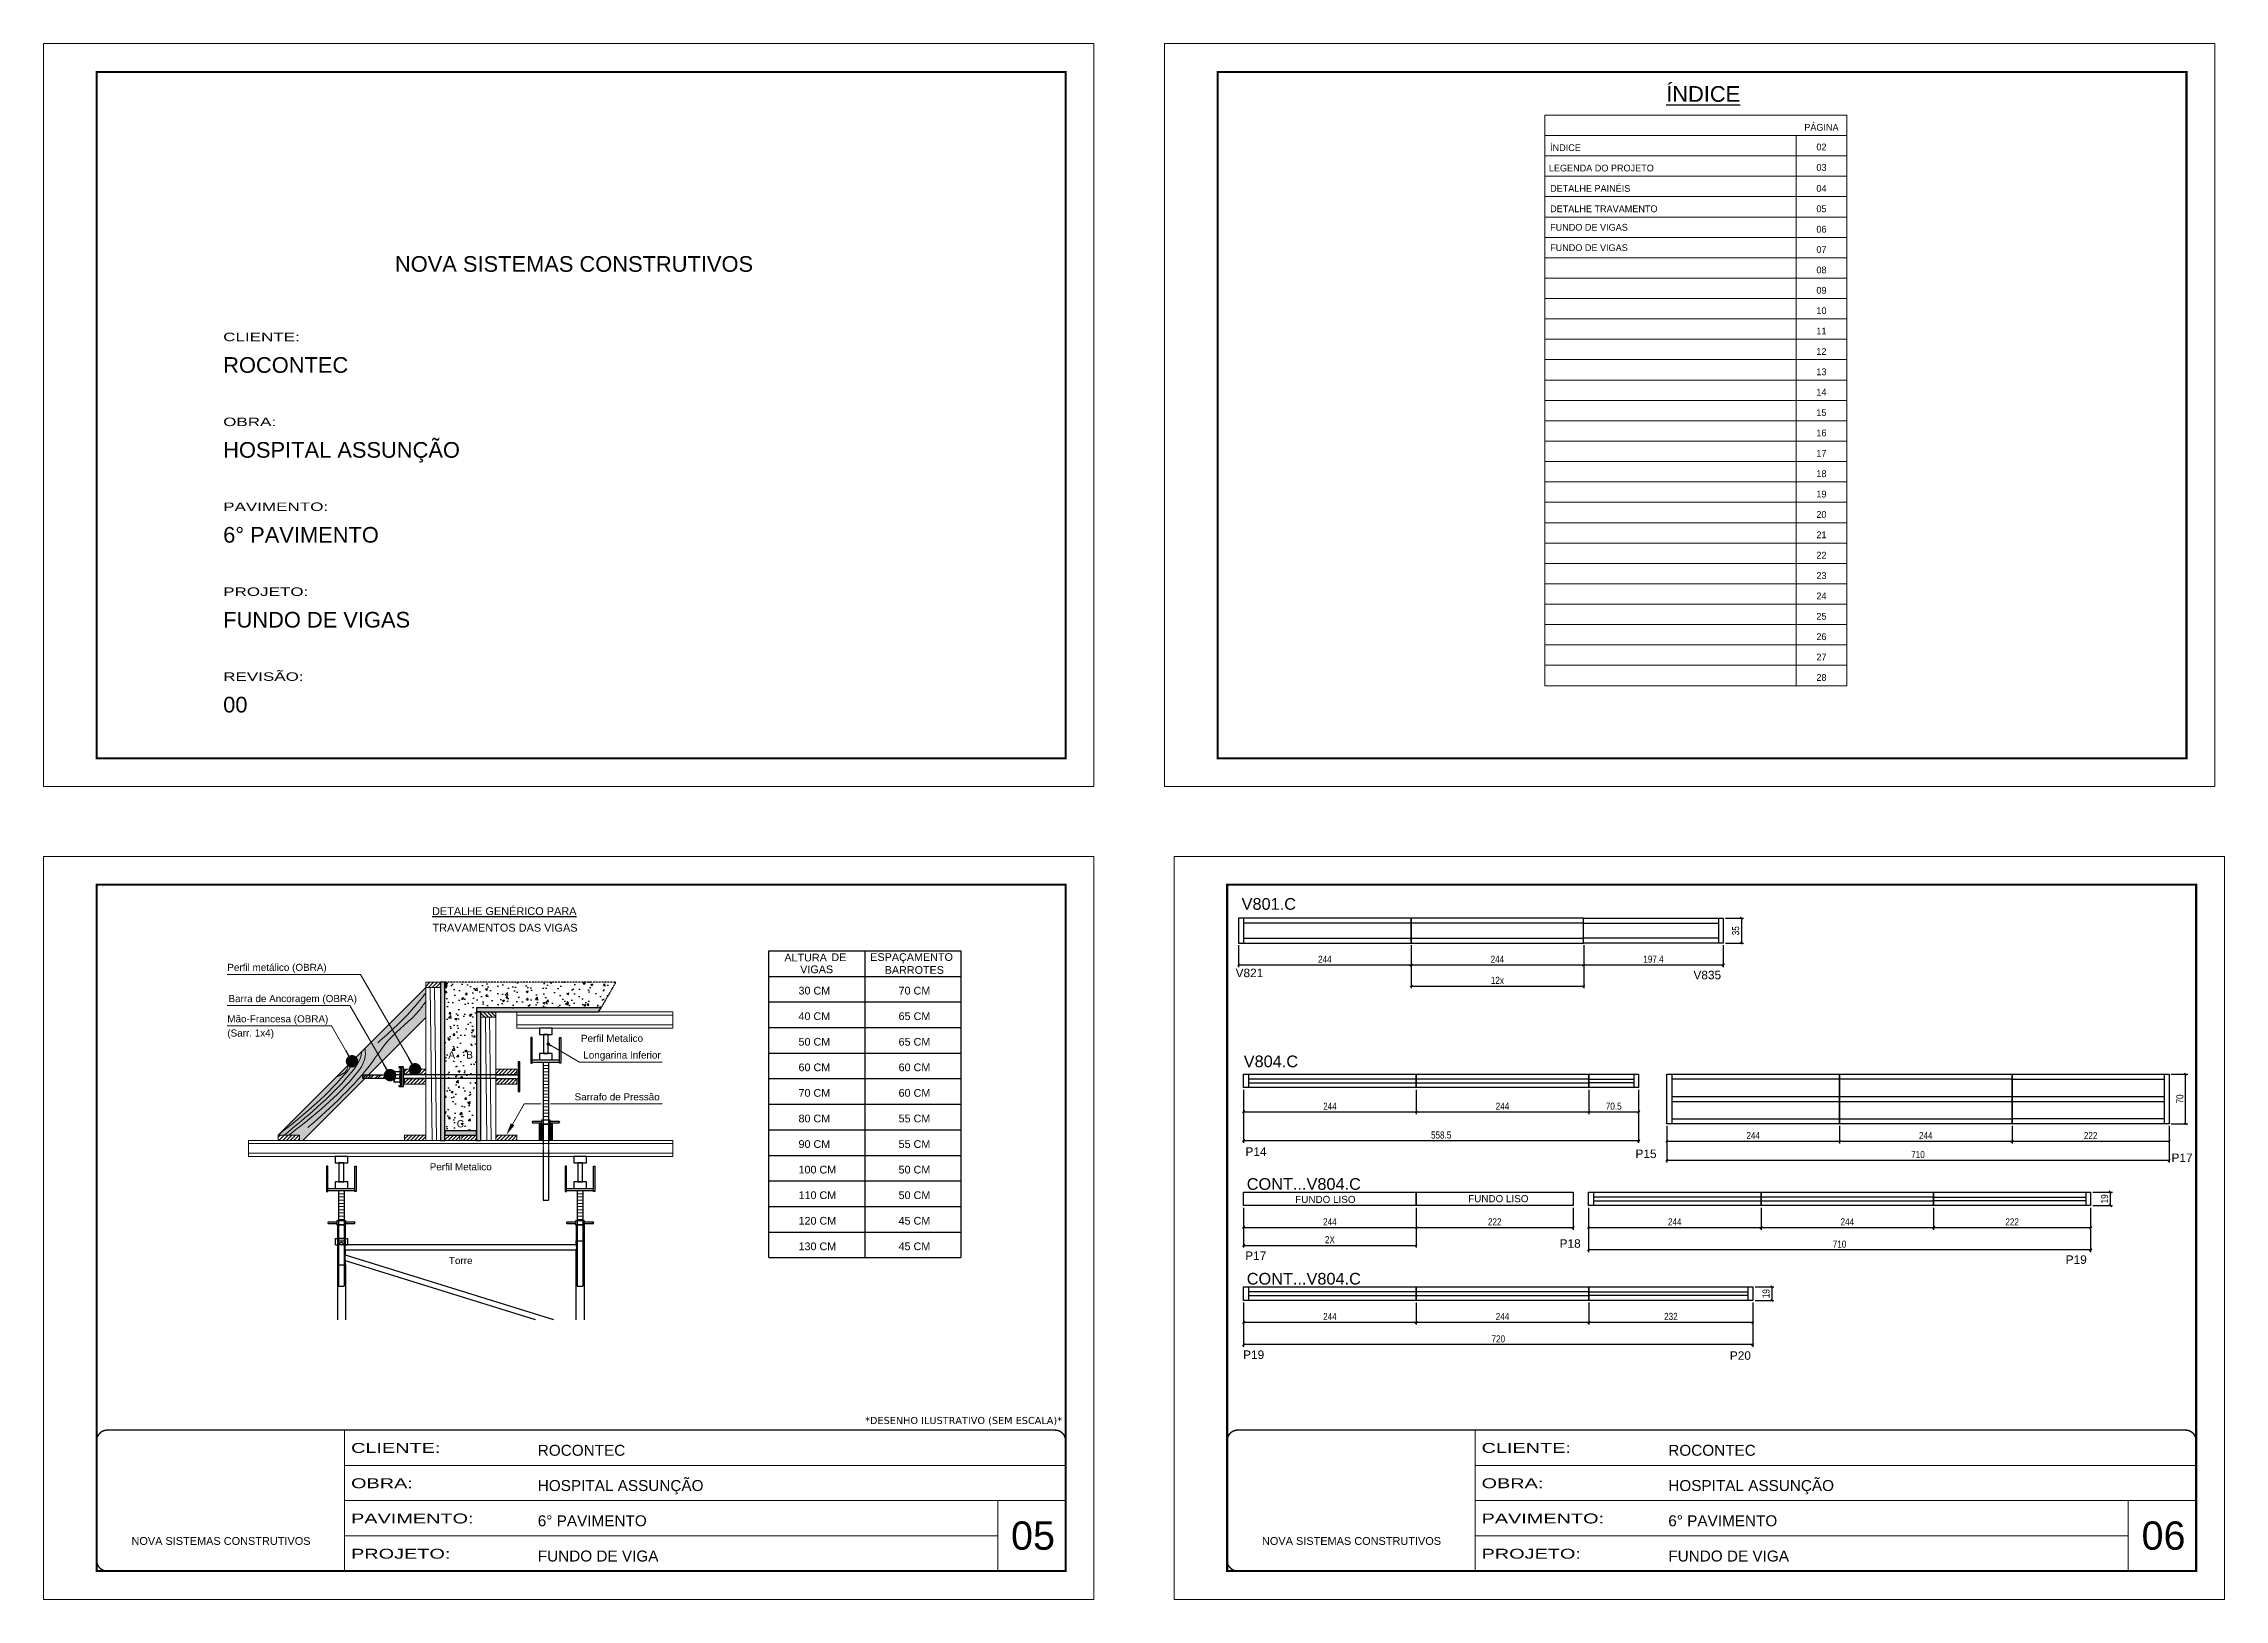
# Model space of a CAD drawing. Header units: millimetres. Extents: x 1494 to 7748, y 388 to 2587.
# Drawn here: x 1494 to 4578, y 388 to 2587 of the extents above; entities that cross this region are included whole.
import ezdxf
from ezdxf.enums import TextEntityAlignment as Align

# ---------------------------------------------------------------- set-up
doc = ezdxf.new("R2010")
doc.units = ezdxf.units.MM
for name, pattern in [('CONTINUO', [0]), ('DASHED', [0.75, 0.5, -0.25]), ('HIDDEN', [0.375, 0.25, -0.125])]:
    doc.linetypes.add(name, pattern=pattern)
for name, color, linetype in [('5', 5, 'Continuous'), ('BARRA DE ANCORAGEM', 251, 'Continuous'), ('COTA', 241, 'Continuous'), ('GARFOS', 7, 'Continuous'), ('NOMENCLATURA', 7, 'Continuous'), ('Painéis', 200, 'Continuous'), ('SARR_2.2x7', 40, 'Continuous')]:
    doc.layers.add(name, color=color, linetype=linetype)
for name, color, linetype, lineweight in [('CARIMBO', 255, 'Continuous', 9), ('CONCRETO', 251, 'Continuous', 25), ('Demarcação 1', 251, 'Continuous', 9), ('Escoras', 2, 'Continuous', 25), ('Folhas', 255, 'Continuous', 9), ('Forcador', 251, 'Continuous', 25), ('Hachura', 251, 'Continuous', 9), ('Madeira', 126, 'Continuous', 18), ('Perfil Metálico', 224, 'Continuous', 18), ('SARRAFO DE PRESSAO', 251, 'DASHED', 9)]:
    doc.layers.add(name, color=color, linetype=linetype, lineweight=lineweight)
doc.layers.add('Demarcação 2', color=7, linetype='Continuous', lineweight=9, true_color=0xe0e0e0)
doc.styles.add('ARIAL', font='arial.ttf')
doc.styles.add('COTA TECNICA-50', font='techl___.ttf', dxfattribs={"height": 10})
doc.styles.get("Standard").update_dxf_attribs({"font": 'arial.ttf'})
doc.styles.add('stylellllll', font='verdana.ttf', dxfattribs={"height": 2})
doc.styles.add('Tecnologia', font='')
doc.styles.get('Tecnologia').set_extended_font_data('Forgotten Futurist')
doc.dimstyles.new('3x', dxfattribs={"dimtxt": 10, "dimasz": 5, "dimexe": 7, "dimexo": 5, "dimgap": 4, "dimtad": 1, "dimdec": 4, "dimlfac": 0.333333, "dimdsep": 46, "dimtxsty": 'Standard', "dimblk": 'DOT', "dimcen": 0.09, "dimclrd": 1, "dimclre": 1, "dimclrt": 2, "dimadec": 0, "dimazin": 2, "dimtfac": 1, "dimtdec": 4, "dimtmove": 0, "dimatfit": 3, "dimldrblk": 'DOT', "dimfxl": 1, "dimtolj": 1, "dimtzin": 0, "dimlwd": 9, "dimlwe": 9, "dimarcsym": 0})
doc.dimstyles.new('COTA PAINEL-50', dxfattribs={"dimtxt": 10, "dimasz": 3, "dimexe": 3, "dimexo": 3, "dimgap": 3, "dimtad": 1, "dimdec": 1, "dimzin": 12, "dimdsep": 46, "dimtxsty": 'COTA TECNICA-50', "dimblk1": 'OBLIQUE', "dimblk2": 'OBLIQUE', "dimsah": 1, "dimcen": 0.9, "dimclrd": 4, "dimclre": 4, "dimclrt": 240, "dimadec": 1, "dimazin": 3, "dimtfac": 1, "dimtdec": 1, "dimtmove": 0, "dimatfit": 3, "dimfxl": 1, "dimtolj": 1, "dimtzin": 12, "dimarcsym": 0})
pattern_1 = [(45, (-3246.5058, 6977.8034), (-2.6516504, 2.6516504), [])]

msp = doc.modelspace()

# ---------------------------------------------------------------- texts
at = {"color": 0, "linetype": 'Continuous', "ltscale": 5, "style": 'ARIAL'}
for s, height, p in [('%%UÍNDICE', 22.118, (3840.82, 2504.67)), ('%%UDETALHE GENÉRICO PARA', 11.0592, (2145.56, 1355.29)), ('TRAVAMENTOS DAS VIGAS', 11.0592, (2146.63, 1331.9))]:
    msp.add_text(s, height=height, dxfattribs=at).set_placement(p, align=Align.CENTER)
for s, height, p in [('NOVA SISTEMAS CONSTRUTIVOS', 22.1184, (1990.98, 2264.39)), ('ROCONTEC', 22.118, (1748.14, 2121.62)), ('HOSPITAL ASSUNÇÃO', 22.1184, (1748.14, 2001.62)), ('6° PAVIMENTO', 22.1184, (1748.14, 1881.62)), ('FUNDO DE VIGAS', 22.1184, (1748.14, 1761.62)), ('00', 22.118, (1748.14, 1641.62)), ('FUNDO LISO', 10, (3263.9, 948.48)), ('FUNDO LISO', 10, (3508.47, 949.52))]:
    msp.add_text(s, height=height, dxfattribs=at).set_placement(p)
at = {"layer": '5', "linetype": 'Continuous'}
for s, p in [('V821', (3179.65, 1267.55)), ('V835', (3827, 1264.57)), ('P14', (3193.61, 1015.01)), ('P15', (3745.06, 1011.91)), ('P17', (4502.9, 1006.26)), ('P18', (3637.78, 885.12)), ('P17', (3193.22, 867.87)), ('P19', (4353.35, 862.39)), ('P19', (3190.26, 728.01)), ('P20', (3878.49, 726.75))]:
    msp.add_text(s, height=12, rotation=359.99996, dxfattribs=at).set_placement(p)
at = {"layer": 'CARIMBO', "style": 'Tecnologia'}
for s, p in [('PÁGINA', (4008, 2463.78)), ('02', (4008, 2435.95)), ('03', (4008, 2407.15)), ('04', (4008, 2377.39)), ('05', (4008, 2348.59)), ('06', (4008, 2319.8)), ('07', (4008, 2291)), ('08', (4008, 2262.21)), ('09', (4008, 2233.41)), ('10', (4008, 2204.61)), ('11', (4008, 2175.82)), ('12', (4008, 2147.02)), ('13', (4008, 2118.22)), ('14', (4008, 2089.43)), ('15', (4008, 2060.63)), ('16', (4008, 2031.84)), ('17', (4008, 2003.04)), ('18', (4008, 1974.24)), ('19', (4008, 1945.45)), ('20', (4008, 1916.65)), ('21', (4008, 1887.85)), ('22', (4008, 1859.06)), ('23', (4008, 1830.26)), ('24', (4008, 1801.47)), ('25', (4008, 1772.67)), ('26', (4008, 1743.87)), ('27', (4008, 1715.08)), ('28', (4008, 1686.28))]:
    msp.add_text(s, height=9.599, dxfattribs=at).set_placement(p, align=Align.CENTER)
at = {"layer": 'CARIMBO'}
for s, height, style, p in [('ÍNDICE', 9.599, 'Tecnologia', (3624.33, 2434.98)), ('LEGENDA DO PROJETO', 9.5987, 'Tecnologia', (3622.62, 2406.19)), ('DETALHE PAINÉIS', 9.5987, 'Tecnologia', (3624.33, 2377.39)), ('DETALHE TRAVAMENTO', 9.5987, 'Tecnologia', (3624.33, 2348.59)), ('FUNDO DE VIGAS', 9.5987, 'Tecnologia', (3624.33, 2322.47)), ('FUNDO DE VIGAS', 9.5987, 'Tecnologia', (3624.33, 2293.68)), ('Perfil metálico (OBRA)', 10, 'ARIAL', (1753.98, 1276.4)), ('Barra de Ancoragem (OBRA)', 10, 'ARIAL', (1755.66, 1232.28)), ('Mão-Francesa (OBRA)', 10, 'ARIAL', (1753.98, 1203.62)), ('Longarina Inferior', 10, 'ARIAL', (2257.31, 1152.51)), ('Sarrafo de Pressão', 10, 'ARIAL', (2245.03, 1093.4)), ('05', 40, 'ARIAL', (2862.1, 458.39)), ('06', 40, 'ARIAL', (4460.6, 458.39))]:
    msp.add_text(s, height=height, dxfattribs=dict(at, style=style)).set_placement(p)
at = {"layer": 'CARIMBO', "style": 'ARIAL'}
msp.add_text('(Sarr. 1x4)', height=10, dxfattribs=at).set_placement((1753.98, 1193.62), align=Align.TOP_LEFT)
for s, p in [('Perfil Metalico', (2297.96, 1181.09)), ('Perfil Metalico', (2084.02, 999.59)), ('Torre', (2084.02, 867.07))]:
    msp.add_text(s, height=10, dxfattribs=at).set_placement(p, align=Align.MIDDLE_CENTER)
at = {"layer": 'CARIMBO', "color": 0, "linetype": 'Continuous', "style": 'ARIAL'}
for s, p in [('A', (2071.23, 1157.64)), ('B', (2096.52, 1157.64)), ('C', (2083.56, 1060.39))]:
    msp.add_text(s, height=10.37, dxfattribs=at).set_placement(p, align=Align.MIDDLE_CENTER)
at = {"layer": 'CARIMBO', "style": 'stylellllll'}
msp.add_text('*DESENHO ILUSTRATIVO (SEM ESCALA)*', height=10, dxfattribs=at).set_placement((2934.24, 636.06), align=Align.RIGHT)
at = {"layer": 'Folhas', "color": 30, "style": 'Tecnologia', "width": 1.5}
for s, p in [('CLIENTE:', (1748.14, 2166.32)), ('OBRA:', (1748.14, 2046.32)), ('PAVIMENTO:', (1748.14, 1926.32)), ('PROJETO:', (1748.14, 1806.32)), ('REVISÃO:', (1748.14, 1686.32))]:
    msp.add_text(s, height=12, dxfattribs=at).set_placement(p)
at = {"layer": 'GARFOS', "color": 2, "ltscale": 1.5}
for s, height, p in [('ALTURA   ', 10.91, (2541.63, 1289.81)), ('DE', 10.91, (2608.03, 1290.19)), ('ESPAÇAMENTO', 10.9102, (2663.08, 1290.5)), ('VIGAS', 10.91, (2563.99, 1273.11)), ('BARROTES', 10.91, (2683.49, 1272.27)), ('30 CM', 10.91, (2561.63, 1243.04)), ('70 CM', 10.91, (2703.11, 1243.04)), ('40 CM', 10.91, (2561.63, 1206.9)), ('65 CM', 10.91, (2703.11, 1206.9)), ('50 CM', 10.91, (2561.63, 1170.77)), ('65 CM', 10.91, (2703.11, 1170.77)), ('60 CM', 10.91, (2561.63, 1134.63)), ('60 CM', 10.91, (2703.11, 1134.63)), ('70 CM', 10.91, (2561.63, 1098.5)), ('60 CM', 10.91, (2703.11, 1098.5)), ('80 CM', 10.91, (2561.63, 1062.36)), ('55 CM', 10.91, (2703.11, 1062.36)), ('90 CM', 10.91, (2561.63, 1026.22)), ('55 CM', 10.91, (2703.11, 1026.22)), ('100 CM', 10.91, (2561.63, 990.09)), ('50 CM', 10.91, (2703.11, 990.09)), ('110 CM', 10.91, (2561.63, 953.95)), ('50 CM', 10.91, (2703.11, 953.95)), ('120 CM', 10.91, (2561.63, 917.82)), ('45 CM', 10.91, (2703.11, 917.82)), ('130 CM', 10.91, (2561.63, 881.68)), ('45 CM', 10.91, (2703.11, 881.68))]:
    msp.add_text(s, height=height, dxfattribs=at).set_placement(p)
at = {"layer": 'NOMENCLATURA', "linetype": 'Continuous'}
for s, p in [('V801.C', (3188.15, 1362.76)), ('V804.C', (3191.13, 1140.3)), ('CONT...V804.C', (3195.4, 967)), ('CONT...V804.C', (3195.4, 833.13))]:
    msp.add_text(s, height=16.5, dxfattribs=at).set_placement(p)

# ---------------------------------------------------------------- blocks, each defined once
blk = doc.blocks.new('9999999999')
at = {"color": 30, "linetype": 'CONTINUO'}
for p, q in [((98564.6, 34230.2), (98564.6, 34429.4)), ((98564.6, 34379.6), (99584, 34379.6)), ((98564.6, 34329.8), (99488, 34329.8)), ((99584, 34329.8), (99488, 34329.8)), ((99488, 34329.8), (99488, 34230.2)), ((98564.6, 34280), (99488, 34280))]:
    blk.add_line(p, q, dxfattribs=at)
at = {"color": 30, "linetype": 'CONTINUO', "const_width": 2}
blk.add_lwpolyline([(99584, 34230.2), (99584, 34414.4, 0.414214), (99569, 34429.4), (98229, 34429.4, 0.414214), (98214, 34414.4), (98214, 34245.2, 0.414214), (98229, 34230.2), (99584, 34230.2)], format="xyb", dxfattribs=at)
at = {"layer": 'Folhas'}
blk.add_lwpolyline([(98139, 34190.2), (99624, 34190.2), (99624, 35240.2), (98139, 35240.2)], close=True, dxfattribs=at)
at = {"layer": 'Folhas', "color": 30, "const_width": 3}
blk.add_lwpolyline([(98214, 34230.2), (99584, 34230.2), (99584, 35200.2), (98214, 35200.2)], close=True, dxfattribs=at)
at = {"color": 7, "linetype": 'Continuous', "ltscale": 5, "style": 'ARIAL'}
for s, height, p in [('ROCONTEC', 15.48, (98837.7, 34393.1)), ('HOSPITAL ASSUNÇÃO', 15.483, (98837.7, 34343.3)), ('6° PAVIMENTO', 15.483, (98837.7, 34293.5)), ('NOVA SISTEMAS CONSTRUTIVOS', 11.059, (98263.2, 34267.2)), ('FUNDO DE VIGA', 15.483, (98837.7, 34243.7))]:
    blk.add_text(s, height=height, dxfattribs=at).set_placement(p)
at = {"layer": 'Folhas', "color": 7, "style": 'Tecnologia', "width": 1.5}
for s, p in [('CLIENTE:', (98573.7, 34397.2)), ('OBRA:', (98573.7, 34347.3)), ('PAVIMENTO:', (98573.7, 34297.5)), ('PROJETO:', (98573.7, 34247.7))]:
    blk.add_text(s, height=14, dxfattribs=at).set_placement(p)
blk = doc.blocks.new('HT20CT')
at = {"layer": 'Forcador'}
for points in [[(-4, 16), (-4, 20), (4, 20), (4, 16)], [(-1.5, 4), (-1.5, 16), (1.5, 16), (1.5, 4)], [(-4, 0), (-4, 4), (4, 4), (4, 0)]]:
    blk.add_lwpolyline(points, close=True, dxfattribs=at)
blk = doc.blocks.new('_Dot')
at = {"color": 0, "linetype": 'ByBlock', "lineweight": -2}
blk.add_line((-0.5, 0), (-1, 0), dxfattribs=at)
at = {"color": 0, "linetype": 'ByBlock', "const_width": 0.5}
blk.add_lwpolyline([(-0.25, 0, 1), (0.25, 0, 1)], format="xyb", close=True, dxfattribs=at)
blk = doc.blocks.new('_Oblique')
at = {"color": 0, "linetype": 'ByBlock', "lineweight": -2}
blk.add_line((-0.5, -0.5), (0.5, 0.5), dxfattribs=at)
blk = doc.blocks.new('*D51')
at = {"layer": 'COTA', "color": 4, "linetype": 'ByBlock', "lineweight": -2, "transparency": 16777216}
for p, q in [((3671.8, 1312.7), (3671.8, 1281.8)), ((3869.2, 1312.7), (3869.2, 1281.8)), ((3671.8, 1284.8), (3869.2, 1284.8))]:
    blk.add_line(p, q, dxfattribs=at)
at = {"layer": 'Defpoints', "color": 0, "linetype": 'ByBlock', "transparency": 16777216}
for p in [(3671.8, 1315.7), (3869.2, 1315.7), (3869.2, 1284.8)]:
    blk.add_point(p, dxfattribs=at)
at = {"layer": 'COTA', "color": 4, "linetype": 'ByBlock', "lineweight": -2, "transparency": 16777216, "xscale": 3, "yscale": 3, "zscale": 3, "rotation": 180}
blk.add_blockref('_Oblique', (3671.8, 1284.8), dxfattribs=at)
at = {"layer": 'COTA', "color": 4, "linetype": 'ByBlock', "lineweight": -2, "transparency": 16777216, "xscale": 3, "yscale": 3, "zscale": 3}
blk.add_blockref('_Oblique', (3869.2, 1284.8), dxfattribs=at)
at = {"layer": 'COTA', "color": 240, "linetype": 'ByBlock', "transparency": 16777216, "insert": (3770.5, 1292.9), "char_height": 10, "attachment_point": 5, "style": 'COTA TECNICA-50'}
blk.add_mtext('\\A1;197.4', dxfattribs=at)
blk = doc.blocks.new('*D52')
at = {"layer": 'COTA', "color": 4, "linetype": 'ByBlock', "lineweight": -2, "transparency": 16777216}
for p, q in [((3183.8, 1312.7), (3183.8, 1281.8)), ((3427.8, 1312.7), (3427.8, 1281.8)), ((3183.8, 1284.8), (3427.8, 1284.8))]:
    blk.add_line(p, q, dxfattribs=at)
at = {"layer": 'Defpoints', "color": 0, "linetype": 'ByBlock', "transparency": 16777216}
for p in [(3183.8, 1315.7), (3427.8, 1315.7), (3427.8, 1284.8)]:
    blk.add_point(p, dxfattribs=at)
at = {"layer": 'COTA', "color": 4, "linetype": 'ByBlock', "lineweight": -2, "transparency": 16777216, "xscale": 3, "yscale": 3, "zscale": 3, "rotation": 180}
blk.add_blockref('_Oblique', (3183.8, 1284.8), dxfattribs=at)
at = {"layer": 'COTA', "color": 4, "linetype": 'ByBlock', "lineweight": -2, "transparency": 16777216, "xscale": 3, "yscale": 3, "zscale": 3}
blk.add_blockref('_Oblique', (3427.8, 1284.8), dxfattribs=at)
at = {"layer": 'COTA', "color": 240, "linetype": 'ByBlock', "transparency": 16777216, "insert": (3305.8, 1292.8), "char_height": 10, "attachment_point": 5, "style": 'COTA TECNICA-50'}
blk.add_mtext('\\A1;244', dxfattribs=at)
blk = doc.blocks.new('*D53')
at = {"layer": 'COTA', "color": 4, "linetype": 'ByBlock', "lineweight": -2, "transparency": 16777216}
for p, q in [((3427.8, 1312.7), (3427.8, 1281.8)), ((3671.8, 1312.7), (3671.8, 1281.8)), ((3427.8, 1284.8), (3671.8, 1284.8))]:
    blk.add_line(p, q, dxfattribs=at)
at = {"layer": 'Defpoints', "color": 0, "linetype": 'ByBlock', "transparency": 16777216}
for p in [(3427.8, 1315.7), (3671.8, 1315.7), (3671.8, 1284.8)]:
    blk.add_point(p, dxfattribs=at)
at = {"layer": 'COTA', "color": 4, "linetype": 'ByBlock', "lineweight": -2, "transparency": 16777216, "xscale": 3, "yscale": 3, "zscale": 3, "rotation": 180}
blk.add_blockref('_Oblique', (3427.8, 1284.8), dxfattribs=at)
at = {"layer": 'COTA', "color": 4, "linetype": 'ByBlock', "lineweight": -2, "transparency": 16777216, "xscale": 3, "yscale": 3, "zscale": 3}
blk.add_blockref('_Oblique', (3671.8, 1284.8), dxfattribs=at)
at = {"layer": 'COTA', "color": 240, "linetype": 'ByBlock', "transparency": 16777216, "insert": (3549.8, 1292.8), "char_height": 10, "attachment_point": 5, "style": 'COTA TECNICA-50'}
blk.add_mtext('\\A1;244', dxfattribs=at)
blk = doc.blocks.new('*D70')
at = {"layer": 'COTA', "color": 4, "linetype": 'ByBlock', "lineweight": -2, "transparency": 16777216}
for p, q in [((3427.8, 1312.7), (3427.8, 1252)), ((3671.8, 1312.7), (3671.8, 1252)), ((3427.8, 1255), (3671.8, 1255))]:
    blk.add_line(p, q, dxfattribs=at)
at = {"layer": 'Defpoints', "color": 0, "linetype": 'ByBlock', "transparency": 16777216}
for p in [(3427.8, 1315.7), (3671.8, 1315.7), (3671.8, 1255)]:
    blk.add_point(p, dxfattribs=at)
at = {"layer": 'COTA', "color": 4, "linetype": 'ByBlock', "lineweight": -2, "transparency": 16777216, "xscale": 3, "yscale": 3, "zscale": 3, "rotation": 180}
blk.add_blockref('_Oblique', (3427.8, 1255), dxfattribs=at)
at = {"layer": 'COTA', "color": 4, "linetype": 'ByBlock', "lineweight": -2, "transparency": 16777216, "xscale": 3, "yscale": 3, "zscale": 3}
blk.add_blockref('_Oblique', (3671.8, 1255), dxfattribs=at)
at = {"layer": 'COTA', "color": 240, "linetype": 'ByBlock', "transparency": 16777216, "insert": (3549.8, 1263), "char_height": 10, "attachment_point": 5, "style": 'COTA TECNICA-50'}
blk.add_mtext('\\A1;12x', dxfattribs=at)
blk = doc.blocks.new('*D71')
at = {"layer": 'COTA', "color": 4, "linetype": 'ByBlock', "lineweight": -2, "transparency": 16777216}
for p, q in [((3191, 1108.4), (3191, 1033.2)), ((3749.5, 1108.4), (3749.5, 1033.2)), ((3749.5, 1036.2), (3191, 1036.2))]:
    blk.add_line(p, q, dxfattribs=at)
at = {"layer": 'Defpoints', "color": 0, "linetype": 'ByBlock', "transparency": 16777216}
for p in [(3191, 1111.4), (3749.5, 1111.4), (3191, 1036.2)]:
    blk.add_point(p, dxfattribs=at)
at = {"layer": 'COTA', "color": 4, "linetype": 'ByBlock', "lineweight": -2, "transparency": 16777216, "xscale": 3, "yscale": 3, "zscale": 3, "rotation": 180}
blk.add_blockref('_Oblique', (3191, 1036.2), dxfattribs=at)
at = {"layer": 'COTA', "color": 4, "linetype": 'ByBlock', "lineweight": -2, "transparency": 16777216, "xscale": 3, "yscale": 3, "zscale": 3}
blk.add_blockref('_Oblique', (3749.5, 1036.2), dxfattribs=at)
at = {"layer": 'COTA', "color": 240, "linetype": 'ByBlock', "transparency": 16777216, "insert": (3470.3, 1044.4), "char_height": 10, "attachment_point": 5, "style": 'COTA TECNICA-50'}
blk.add_mtext('\\A1;558.5', dxfattribs=at)
blk = doc.blocks.new('*D72')
at = {"layer": 'COTA', "color": 4, "linetype": 'ByBlock', "lineweight": -2, "transparency": 16777216}
for p, q in [((3789.5, 1057.4), (3789.5, 1005.8)), ((4499.5, 1057.4), (4499.5, 1005.8)), ((3789.5, 1008.8), (4499.5, 1008.8))]:
    blk.add_line(p, q, dxfattribs=at)
at = {"layer": 'Defpoints', "color": 0, "linetype": 'ByBlock', "transparency": 16777216}
for p in [(3789.5, 1060.4), (4499.5, 1060.4), (4499.5, 1008.8)]:
    blk.add_point(p, dxfattribs=at)
at = {"layer": 'COTA', "color": 4, "linetype": 'ByBlock', "lineweight": -2, "transparency": 16777216, "xscale": 3, "yscale": 3, "zscale": 3, "rotation": 180}
blk.add_blockref('_Oblique', (3789.5, 1008.8), dxfattribs=at)
at = {"layer": 'COTA', "color": 4, "linetype": 'ByBlock', "lineweight": -2, "transparency": 16777216, "xscale": 3, "yscale": 3, "zscale": 3}
blk.add_blockref('_Oblique', (4499.5, 1008.8), dxfattribs=at)
at = {"layer": 'COTA', "color": 240, "linetype": 'ByBlock', "transparency": 16777216, "insert": (4144.5, 1016.9), "char_height": 10, "attachment_point": 5, "style": 'COTA TECNICA-50'}
blk.add_mtext('\\A1;710', dxfattribs=at)
blk = doc.blocks.new('*D54')
at = {"layer": 'COTA', "color": 4, "linetype": 'ByBlock', "lineweight": -2, "transparency": 16777216}
for p, q in [((3191, 1108.4), (3191, 1074.1)), ((3435, 1108.4), (3435, 1074.1)), ((3191, 1077.1), (3435, 1077.1))]:
    blk.add_line(p, q, dxfattribs=at)
at = {"layer": 'Defpoints', "color": 0, "linetype": 'ByBlock', "transparency": 16777216}
for p in [(3191, 1111.4), (3435, 1111.4), (3435, 1077.1)]:
    blk.add_point(p, dxfattribs=at)
at = {"layer": 'COTA', "color": 4, "linetype": 'ByBlock', "lineweight": -2, "transparency": 16777216, "xscale": 3, "yscale": 3, "zscale": 3, "rotation": 180}
blk.add_blockref('_Oblique', (3191, 1077.1), dxfattribs=at)
at = {"layer": 'COTA', "color": 4, "linetype": 'ByBlock', "lineweight": -2, "transparency": 16777216, "xscale": 3, "yscale": 3, "zscale": 3}
blk.add_blockref('_Oblique', (3435, 1077.1), dxfattribs=at)
at = {"layer": 'COTA', "color": 240, "linetype": 'ByBlock', "transparency": 16777216, "insert": (3313, 1085.1), "char_height": 10, "attachment_point": 5, "style": 'COTA TECNICA-50'}
blk.add_mtext('\\A1;244', dxfattribs=at)
blk = doc.blocks.new('*D55')
at = {"layer": 'COTA', "color": 4, "linetype": 'ByBlock', "lineweight": -2, "transparency": 16777216}
for p, q in [((3435, 1108.4), (3435, 1074.1)), ((3679, 1108.4), (3679, 1074.1)), ((3435, 1077.1), (3679, 1077.1))]:
    blk.add_line(p, q, dxfattribs=at)
at = {"layer": 'Defpoints', "color": 0, "linetype": 'ByBlock', "transparency": 16777216}
for p in [(3435, 1111.4), (3679, 1111.4), (3679, 1077.1)]:
    blk.add_point(p, dxfattribs=at)
at = {"layer": 'COTA', "color": 4, "linetype": 'ByBlock', "lineweight": -2, "transparency": 16777216, "xscale": 3, "yscale": 3, "zscale": 3, "rotation": 180}
blk.add_blockref('_Oblique', (3435, 1077.1), dxfattribs=at)
at = {"layer": 'COTA', "color": 4, "linetype": 'ByBlock', "lineweight": -2, "transparency": 16777216, "xscale": 3, "yscale": 3, "zscale": 3}
blk.add_blockref('_Oblique', (3679, 1077.1), dxfattribs=at)
at = {"layer": 'COTA', "color": 240, "linetype": 'ByBlock', "transparency": 16777216, "insert": (3557, 1085.1), "char_height": 10, "attachment_point": 5, "style": 'COTA TECNICA-50'}
blk.add_mtext('\\A1;244', dxfattribs=at)
blk = doc.blocks.new('*D73')
at = {"layer": 'COTA', "color": 4, "linetype": 'ByBlock', "lineweight": -2, "transparency": 16777216}
for p, q in [((3679, 1108.4), (3679, 1074.1)), ((3749.5, 1108.4), (3749.5, 1074.1)), ((3679, 1077.1), (3749.5, 1077.1))]:
    blk.add_line(p, q, dxfattribs=at)
at = {"layer": 'Defpoints', "color": 0, "linetype": 'ByBlock', "transparency": 16777216}
for p in [(3679, 1111.4), (3749.5, 1111.4), (3749.5, 1077.1)]:
    blk.add_point(p, dxfattribs=at)
at = {"layer": 'COTA', "color": 4, "linetype": 'ByBlock', "lineweight": -2, "transparency": 16777216, "xscale": 3, "yscale": 3, "zscale": 3, "rotation": 180}
blk.add_blockref('_Oblique', (3679, 1077.1), dxfattribs=at)
at = {"layer": 'COTA', "color": 4, "linetype": 'ByBlock', "lineweight": -2, "transparency": 16777216, "xscale": 3, "yscale": 3, "zscale": 3}
blk.add_blockref('_Oblique', (3749.5, 1077.1), dxfattribs=at)
at = {"layer": 'COTA', "color": 240, "linetype": 'ByBlock', "transparency": 16777216, "insert": (3714.3, 1085.2), "char_height": 10, "attachment_point": 5, "style": 'COTA TECNICA-50'}
blk.add_mtext('\\A1;70.5', dxfattribs=at)
blk = doc.blocks.new('*D74')
at = {"layer": 'COTA', "color": 4, "linetype": 'ByBlock', "lineweight": -2, "transparency": 16777216}
for p, q in [((4277.5, 1057.4), (4277.5, 1032.7)), ((4499.6, 1057.4), (4499.6, 1032.7)), ((4277.5, 1035.7), (4499.6, 1035.7))]:
    blk.add_line(p, q, dxfattribs=at)
at = {"layer": 'Defpoints', "color": 0, "linetype": 'ByBlock', "transparency": 16777216}
for p in [(4277.5, 1060.4), (4499.6, 1060.4), (4499.6, 1035.7)]:
    blk.add_point(p, dxfattribs=at)
at = {"layer": 'COTA', "color": 4, "linetype": 'ByBlock', "lineweight": -2, "transparency": 16777216, "xscale": 3, "yscale": 3, "zscale": 3, "rotation": 180}
blk.add_blockref('_Oblique', (4277.5, 1035.7), dxfattribs=at)
at = {"layer": 'COTA', "color": 4, "linetype": 'ByBlock', "lineweight": -2, "transparency": 16777216, "xscale": 3, "yscale": 3, "zscale": 3}
blk.add_blockref('_Oblique', (4499.6, 1035.7), dxfattribs=at)
at = {"layer": 'COTA', "color": 240, "linetype": 'ByBlock', "transparency": 16777216, "insert": (4388.6, 1043.7), "char_height": 10, "attachment_point": 5, "style": 'COTA TECNICA-50'}
blk.add_mtext('\\A1;222', dxfattribs=at)
blk = doc.blocks.new('*D75')
at = {"layer": 'COTA', "color": 4, "linetype": 'ByBlock', "lineweight": -2, "transparency": 16777216}
for p, q in [((3789.5, 1057.4), (3789.5, 1032.7)), ((4033.5, 1057.4), (4033.5, 1032.7)), ((3789.5, 1035.7), (4033.5, 1035.7))]:
    blk.add_line(p, q, dxfattribs=at)
at = {"layer": 'Defpoints', "color": 0, "linetype": 'ByBlock', "transparency": 16777216}
for p in [(3789.5, 1060.4), (4033.5, 1060.4), (4033.5, 1035.7)]:
    blk.add_point(p, dxfattribs=at)
at = {"layer": 'COTA', "color": 4, "linetype": 'ByBlock', "lineweight": -2, "transparency": 16777216, "xscale": 3, "yscale": 3, "zscale": 3, "rotation": 180}
blk.add_blockref('_Oblique', (3789.5, 1035.7), dxfattribs=at)
at = {"layer": 'COTA', "color": 4, "linetype": 'ByBlock', "lineweight": -2, "transparency": 16777216, "xscale": 3, "yscale": 3, "zscale": 3}
blk.add_blockref('_Oblique', (4033.5, 1035.7), dxfattribs=at)
at = {"layer": 'COTA', "color": 240, "linetype": 'ByBlock', "transparency": 16777216, "insert": (3911.5, 1043.8), "char_height": 10, "attachment_point": 5, "style": 'COTA TECNICA-50'}
blk.add_mtext('\\A1;244', dxfattribs=at)
blk = doc.blocks.new('*D56')
at = {"layer": 'COTA', "color": 4, "linetype": 'ByBlock', "lineweight": -2, "transparency": 16777216}
for p, q in [((4033.5, 1057.4), (4033.5, 1032.7)), ((4277.5, 1057.4), (4277.5, 1032.7)), ((4033.5, 1035.7), (4277.5, 1035.7))]:
    blk.add_line(p, q, dxfattribs=at)
at = {"layer": 'Defpoints', "color": 0, "linetype": 'ByBlock', "transparency": 16777216}
for p in [(4033.5, 1060.4), (4277.5, 1060.4), (4277.5, 1035.7)]:
    blk.add_point(p, dxfattribs=at)
at = {"layer": 'COTA', "color": 4, "linetype": 'ByBlock', "lineweight": -2, "transparency": 16777216, "xscale": 3, "yscale": 3, "zscale": 3, "rotation": 180}
blk.add_blockref('_Oblique', (4033.5, 1035.7), dxfattribs=at)
at = {"layer": 'COTA', "color": 4, "linetype": 'ByBlock', "lineweight": -2, "transparency": 16777216, "xscale": 3, "yscale": 3, "zscale": 3}
blk.add_blockref('_Oblique', (4277.5, 1035.7), dxfattribs=at)
at = {"layer": 'COTA', "color": 240, "linetype": 'ByBlock', "transparency": 16777216, "insert": (4155.5, 1043.8), "char_height": 10, "attachment_point": 5, "style": 'COTA TECNICA-50'}
blk.add_mtext('\\A1;244', dxfattribs=at)
blk = doc.blocks.new('*D76')
at = {"layer": 'COTA', "color": 4, "linetype": 'ByBlock', "lineweight": -2, "transparency": 16777216}
for p, q in [((4502.6, 1130.4), (4525.9, 1130.4)), ((4522.9, 1060.4), (4522.9, 1130.4)), ((4502.6, 1060.4), (4525.9, 1060.4))]:
    blk.add_line(p, q, dxfattribs=at)
at = {"layer": 'Defpoints', "color": 0, "linetype": 'ByBlock', "transparency": 16777216}
for p in [(4499.6, 1130.4), (4522.9, 1130.4), (4499.6, 1060.4)]:
    blk.add_point(p, dxfattribs=at)
at = {"layer": 'COTA', "color": 4, "linetype": 'ByBlock', "lineweight": -2, "transparency": 16777216, "xscale": 3, "yscale": 3, "zscale": 3}
for p, rotation in [((4522.9, 1130.4), 90), ((4522.9, 1060.4), 270)]:
    blk.add_blockref('_Oblique', p, dxfattribs=dict(at, rotation=rotation))
at = {"layer": 'COTA', "color": 240, "linetype": 'ByBlock', "transparency": 16777216, "insert": (4514.8, 1095.4), "char_height": 10, "attachment_point": 5, "rotation": 90, "style": 'COTA TECNICA-50'}
blk.add_mtext('\\A1;70', dxfattribs=at)
blk = doc.blocks.new('*D77')
at = {"layer": 'COTA', "color": 4, "linetype": 'ByBlock', "lineweight": -2, "transparency": 16777216}
for p, q in [((3191, 941.7), (3191, 910.7)), ((3435, 941.7), (3435, 910.7)), ((3191, 913.7), (3435, 913.7))]:
    blk.add_line(p, q, dxfattribs=at)
at = {"layer": 'Defpoints', "color": 0, "linetype": 'ByBlock', "transparency": 16777216}
for p in [(3191, 944.7), (3435, 944.7), (3435, 913.7)]:
    blk.add_point(p, dxfattribs=at)
at = {"layer": 'COTA', "color": 4, "linetype": 'ByBlock', "lineweight": -2, "transparency": 16777216, "xscale": 3, "yscale": 3, "zscale": 3, "rotation": 180}
blk.add_blockref('_Oblique', (3191, 913.7), dxfattribs=at)
at = {"layer": 'COTA', "color": 4, "linetype": 'ByBlock', "lineweight": -2, "transparency": 16777216, "xscale": 3, "yscale": 3, "zscale": 3}
blk.add_blockref('_Oblique', (3435, 913.7), dxfattribs=at)
at = {"layer": 'COTA', "color": 240, "linetype": 'ByBlock', "transparency": 16777216, "insert": (3313, 921.8), "char_height": 10, "attachment_point": 5, "style": 'COTA TECNICA-50'}
blk.add_mtext('\\A1;244', dxfattribs=at)
blk = doc.blocks.new('*D57')
at = {"layer": 'COTA', "color": 4, "linetype": 'ByBlock', "lineweight": -2, "transparency": 16777216}
for p, q in [((3435, 941.7), (3435, 910.7)), ((3657, 941.7), (3657, 910.7)), ((3435, 913.7), (3657, 913.7))]:
    blk.add_line(p, q, dxfattribs=at)
at = {"layer": 'Defpoints', "color": 0, "linetype": 'ByBlock', "transparency": 16777216}
for p in [(3435, 944.7), (3657, 944.7), (3657, 913.7)]:
    blk.add_point(p, dxfattribs=at)
at = {"layer": 'COTA', "color": 4, "linetype": 'ByBlock', "lineweight": -2, "transparency": 16777216, "xscale": 3, "yscale": 3, "zscale": 3, "rotation": 180}
blk.add_blockref('_Oblique', (3435, 913.7), dxfattribs=at)
at = {"layer": 'COTA', "color": 4, "linetype": 'ByBlock', "lineweight": -2, "transparency": 16777216, "xscale": 3, "yscale": 3, "zscale": 3}
blk.add_blockref('_Oblique', (3657, 913.7), dxfattribs=at)
at = {"layer": 'COTA', "color": 240, "linetype": 'ByBlock', "transparency": 16777216, "insert": (3546, 921.7), "char_height": 10, "attachment_point": 5, "style": 'COTA TECNICA-50'}
blk.add_mtext('\\A1;222', dxfattribs=at)
blk = doc.blocks.new('*D78')
at = {"layer": 'COTA', "color": 4, "linetype": 'ByBlock', "lineweight": -2, "transparency": 16777216}
for p, q in [((4166.6, 941.7), (4166.6, 910.7)), ((4388.6, 941.7), (4388.6, 910.7)), ((4166.6, 913.7), (4388.6, 913.7))]:
    blk.add_line(p, q, dxfattribs=at)
at = {"layer": 'Defpoints', "color": 0, "linetype": 'ByBlock', "transparency": 16777216}
for p in [(4166.6, 944.7), (4388.6, 944.7), (4388.6, 913.7)]:
    blk.add_point(p, dxfattribs=at)
at = {"layer": 'COTA', "color": 4, "linetype": 'ByBlock', "lineweight": -2, "transparency": 16777216, "xscale": 3, "yscale": 3, "zscale": 3, "rotation": 180}
blk.add_blockref('_Oblique', (4166.6, 913.7), dxfattribs=at)
at = {"layer": 'COTA', "color": 4, "linetype": 'ByBlock', "lineweight": -2, "transparency": 16777216, "xscale": 3, "yscale": 3, "zscale": 3}
blk.add_blockref('_Oblique', (4388.6, 913.7), dxfattribs=at)
at = {"layer": 'COTA', "color": 240, "linetype": 'ByBlock', "transparency": 16777216, "insert": (4277.6, 921.7), "char_height": 10, "attachment_point": 5, "style": 'COTA TECNICA-50'}
blk.add_mtext('\\A1;222', dxfattribs=at)
blk = doc.blocks.new('*D79')
at = {"layer": 'COTA', "color": 4, "linetype": 'ByBlock', "lineweight": -2, "transparency": 16777216}
for p, q in [((3678.6, 941.7), (3678.6, 910.7)), ((3922.6, 941.7), (3922.6, 910.7)), ((3678.6, 913.7), (3922.6, 913.7))]:
    blk.add_line(p, q, dxfattribs=at)
at = {"layer": 'Defpoints', "color": 0, "linetype": 'ByBlock', "transparency": 16777216}
for p in [(3678.6, 944.7), (3922.6, 944.7), (3922.6, 913.7)]:
    blk.add_point(p, dxfattribs=at)
at = {"layer": 'COTA', "color": 4, "linetype": 'ByBlock', "lineweight": -2, "transparency": 16777216, "xscale": 3, "yscale": 3, "zscale": 3, "rotation": 180}
blk.add_blockref('_Oblique', (3678.6, 913.7), dxfattribs=at)
at = {"layer": 'COTA', "color": 4, "linetype": 'ByBlock', "lineweight": -2, "transparency": 16777216, "xscale": 3, "yscale": 3, "zscale": 3}
blk.add_blockref('_Oblique', (3922.6, 913.7), dxfattribs=at)
at = {"layer": 'COTA', "color": 240, "linetype": 'ByBlock', "transparency": 16777216, "insert": (3800.6, 921.8), "char_height": 10, "attachment_point": 5, "style": 'COTA TECNICA-50'}
blk.add_mtext('\\A1;244', dxfattribs=at)
blk = doc.blocks.new('*D58')
at = {"layer": 'COTA', "color": 4, "linetype": 'ByBlock', "lineweight": -2, "transparency": 16777216}
for p, q in [((3922.6, 941.7), (3922.6, 910.7)), ((4166.6, 941.7), (4166.6, 910.7)), ((3922.6, 913.7), (4166.6, 913.7))]:
    blk.add_line(p, q, dxfattribs=at)
at = {"layer": 'Defpoints', "color": 0, "linetype": 'ByBlock', "transparency": 16777216}
for p in [(3922.6, 944.7), (4166.6, 944.7), (4166.6, 913.7)]:
    blk.add_point(p, dxfattribs=at)
at = {"layer": 'COTA', "color": 4, "linetype": 'ByBlock', "lineweight": -2, "transparency": 16777216, "xscale": 3, "yscale": 3, "zscale": 3, "rotation": 180}
blk.add_blockref('_Oblique', (3922.6, 913.7), dxfattribs=at)
at = {"layer": 'COTA', "color": 4, "linetype": 'ByBlock', "lineweight": -2, "transparency": 16777216, "xscale": 3, "yscale": 3, "zscale": 3}
blk.add_blockref('_Oblique', (4166.6, 913.7), dxfattribs=at)
at = {"layer": 'COTA', "color": 240, "linetype": 'ByBlock', "transparency": 16777216, "insert": (4044.6, 921.8), "char_height": 10, "attachment_point": 5, "style": 'COTA TECNICA-50'}
blk.add_mtext('\\A1;244', dxfattribs=at)
blk = doc.blocks.new('*D59')
at = {"layer": 'COTA', "color": 4, "linetype": 'ByBlock', "lineweight": -2, "transparency": 16777216}
for p, q in [((3678.6, 941.7), (3678.6, 879.1)), ((4388.6, 941.7), (4388.6, 879.1)), ((4388.6, 882.1), (3678.6, 882.1))]:
    blk.add_line(p, q, dxfattribs=at)
at = {"layer": 'Defpoints', "color": 0, "linetype": 'ByBlock', "transparency": 16777216}
for p in [(3678.6, 944.7), (4388.6, 944.7), (3678.6, 882.1)]:
    blk.add_point(p, dxfattribs=at)
at = {"layer": 'COTA', "color": 4, "linetype": 'ByBlock', "lineweight": -2, "transparency": 16777216, "xscale": 3, "yscale": 3, "zscale": 3, "rotation": 180}
blk.add_blockref('_Oblique', (3678.6, 882.1), dxfattribs=at)
at = {"layer": 'COTA', "color": 4, "linetype": 'ByBlock', "lineweight": -2, "transparency": 16777216, "xscale": 3, "yscale": 3, "zscale": 3}
blk.add_blockref('_Oblique', (4388.6, 882.1), dxfattribs=at)
at = {"layer": 'COTA', "color": 240, "linetype": 'ByBlock', "transparency": 16777216, "insert": (4033.6, 890.2), "char_height": 10, "attachment_point": 5, "style": 'COTA TECNICA-50'}
blk.add_mtext('\\A1;710', dxfattribs=at)
blk = doc.blocks.new('*D80')
at = {"layer": 'COTA', "color": 4, "linetype": 'ByBlock', "lineweight": -2, "transparency": 16777216}
for p, q in [((3679, 807.8), (3679, 776.8)), ((3911.1, 807.8), (3911.1, 776.8)), ((3679, 779.8), (3911.1, 779.8))]:
    blk.add_line(p, q, dxfattribs=at)
at = {"layer": 'Defpoints', "color": 0, "linetype": 'ByBlock', "transparency": 16777216}
for p in [(3679, 810.8), (3911.1, 810.8), (3911.1, 779.8)]:
    blk.add_point(p, dxfattribs=at)
at = {"layer": 'COTA', "color": 4, "linetype": 'ByBlock', "lineweight": -2, "transparency": 16777216, "xscale": 3, "yscale": 3, "zscale": 3, "rotation": 180}
blk.add_blockref('_Oblique', (3679, 779.8), dxfattribs=at)
at = {"layer": 'COTA', "color": 4, "linetype": 'ByBlock', "lineweight": -2, "transparency": 16777216, "xscale": 3, "yscale": 3, "zscale": 3}
blk.add_blockref('_Oblique', (3911.1, 779.8), dxfattribs=at)
at = {"layer": 'COTA', "color": 240, "linetype": 'ByBlock', "transparency": 16777216, "insert": (3795.1, 788), "char_height": 10, "attachment_point": 5, "style": 'COTA TECNICA-50'}
blk.add_mtext('\\A1;232', dxfattribs=at)
blk = doc.blocks.new('*D81')
at = {"layer": 'COTA', "color": 4, "linetype": 'ByBlock', "lineweight": -2, "transparency": 16777216}
for p, q in [((3191, 807.8), (3191, 776.8)), ((3435, 807.8), (3435, 776.8)), ((3191, 779.8), (3435, 779.8))]:
    blk.add_line(p, q, dxfattribs=at)
at = {"layer": 'Defpoints', "color": 0, "linetype": 'ByBlock', "transparency": 16777216}
for p in [(3191, 810.8), (3435, 810.8), (3435, 779.8)]:
    blk.add_point(p, dxfattribs=at)
at = {"layer": 'COTA', "color": 4, "linetype": 'ByBlock', "lineweight": -2, "transparency": 16777216, "xscale": 3, "yscale": 3, "zscale": 3, "rotation": 180}
blk.add_blockref('_Oblique', (3191, 779.8), dxfattribs=at)
at = {"layer": 'COTA', "color": 4, "linetype": 'ByBlock', "lineweight": -2, "transparency": 16777216, "xscale": 3, "yscale": 3, "zscale": 3}
blk.add_blockref('_Oblique', (3435, 779.8), dxfattribs=at)
at = {"layer": 'COTA', "color": 240, "linetype": 'ByBlock', "transparency": 16777216, "insert": (3313, 787.9), "char_height": 10, "attachment_point": 5, "style": 'COTA TECNICA-50'}
blk.add_mtext('\\A1;244', dxfattribs=at)
blk = doc.blocks.new('*D60')
at = {"layer": 'COTA', "color": 4, "linetype": 'ByBlock', "lineweight": -2, "transparency": 16777216}
for p, q in [((3435, 807.8), (3435, 776.8)), ((3679, 807.8), (3679, 776.8)), ((3435, 779.8), (3679, 779.8))]:
    blk.add_line(p, q, dxfattribs=at)
at = {"layer": 'Defpoints', "color": 0, "linetype": 'ByBlock', "transparency": 16777216}
for p in [(3435, 810.8), (3679, 810.8), (3679, 779.8)]:
    blk.add_point(p, dxfattribs=at)
at = {"layer": 'COTA', "color": 4, "linetype": 'ByBlock', "lineweight": -2, "transparency": 16777216, "xscale": 3, "yscale": 3, "zscale": 3, "rotation": 180}
blk.add_blockref('_Oblique', (3435, 779.8), dxfattribs=at)
at = {"layer": 'COTA', "color": 4, "linetype": 'ByBlock', "lineweight": -2, "transparency": 16777216, "xscale": 3, "yscale": 3, "zscale": 3}
blk.add_blockref('_Oblique', (3679, 779.8), dxfattribs=at)
at = {"layer": 'COTA', "color": 240, "linetype": 'ByBlock', "transparency": 16777216, "insert": (3557, 787.9), "char_height": 10, "attachment_point": 5, "style": 'COTA TECNICA-50'}
blk.add_mtext('\\A1;244', dxfattribs=at)
blk = doc.blocks.new('*D61')
at = {"layer": 'COTA', "color": 4, "linetype": 'ByBlock', "lineweight": -2, "transparency": 16777216}
for p, q in [((3191, 807.8), (3191, 745.2)), ((3911.1, 807.8), (3911.1, 745.2)), ((3911.1, 748.2), (3191, 748.2))]:
    blk.add_line(p, q, dxfattribs=at)
at = {"layer": 'Defpoints', "color": 0, "linetype": 'ByBlock', "transparency": 16777216}
for p in [(3191, 810.8), (3911.1, 810.8), (3191, 748.2)]:
    blk.add_point(p, dxfattribs=at)
at = {"layer": 'COTA', "color": 4, "linetype": 'ByBlock', "lineweight": -2, "transparency": 16777216, "xscale": 3, "yscale": 3, "zscale": 3, "rotation": 180}
blk.add_blockref('_Oblique', (3191, 748.2), dxfattribs=at)
at = {"layer": 'COTA', "color": 4, "linetype": 'ByBlock', "lineweight": -2, "transparency": 16777216, "xscale": 3, "yscale": 3, "zscale": 3}
blk.add_blockref('_Oblique', (3911.1, 748.2), dxfattribs=at)
at = {"layer": 'COTA', "color": 240, "linetype": 'ByBlock', "transparency": 16777216, "insert": (3551.1, 756.3), "char_height": 10, "attachment_point": 5, "style": 'COTA TECNICA-50'}
blk.add_mtext('\\A1;720', dxfattribs=at)
blk = doc.blocks.new('*D82')
at = {"layer": 'COTA', "color": 4, "linetype": 'ByBlock', "lineweight": -2, "transparency": 16777216}
for p, q in [((3914.1, 829.8), (3940.8, 829.8)), ((3914.1, 810.8), (3940.8, 810.8)), ((3937.8, 829.8), (3937.8, 810.8))]:
    blk.add_line(p, q, dxfattribs=at)
at = {"layer": 'Defpoints', "color": 0, "linetype": 'ByBlock', "transparency": 16777216}
for p in [(3911.1, 829.8), (3911.1, 810.8), (3937.8, 810.8)]:
    blk.add_point(p, dxfattribs=at)
at = {"layer": 'COTA', "color": 4, "linetype": 'ByBlock', "lineweight": -2, "transparency": 16777216, "xscale": 3, "yscale": 3, "zscale": 3}
for p, rotation in [((3937.8, 829.8), 90), ((3937.8, 810.8), 270)]:
    blk.add_blockref('_Oblique', p, dxfattribs=dict(at, rotation=rotation))
at = {"layer": 'COTA', "color": 240, "linetype": 'ByBlock', "transparency": 16777216, "insert": (3929.7, 820.3), "char_height": 10, "attachment_point": 5, "rotation": 90, "style": 'COTA TECNICA-50'}
blk.add_mtext('\\A1;19', dxfattribs=at)
blk = doc.blocks.new('*D83')
at = {"layer": 'COTA', "color": 4, "linetype": 'ByBlock', "lineweight": -2, "transparency": 16777216}
for p, q in [((3191, 941.7), (3191, 885.5)), ((3435, 941.7), (3435, 885.5)), ((3191, 888.5), (3435, 888.5))]:
    blk.add_line(p, q, dxfattribs=at)
at = {"layer": 'Defpoints', "color": 0, "linetype": 'ByBlock', "transparency": 16777216}
for p in [(3191, 944.7), (3435, 944.7), (3435, 888.5)]:
    blk.add_point(p, dxfattribs=at)
at = {"layer": 'COTA', "color": 4, "linetype": 'ByBlock', "lineweight": -2, "transparency": 16777216, "xscale": 3, "yscale": 3, "zscale": 3, "rotation": 180}
blk.add_blockref('_Oblique', (3191, 888.5), dxfattribs=at)
at = {"layer": 'COTA', "color": 4, "linetype": 'ByBlock', "lineweight": -2, "transparency": 16777216, "xscale": 3, "yscale": 3, "zscale": 3}
blk.add_blockref('_Oblique', (3435, 888.5), dxfattribs=at)
at = {"layer": 'COTA', "color": 240, "linetype": 'ByBlock', "transparency": 16777216, "insert": (3313, 896.5), "char_height": 10, "attachment_point": 5, "style": 'COTA TECNICA-50'}
blk.add_mtext('\\A1;2X', dxfattribs=at)
blk = doc.blocks.new('*D84')
at = {"layer": 'COTA', "color": 4, "linetype": 'ByBlock', "lineweight": -2, "transparency": 16777216}
for p, q in [((4391.6, 963.7), (4419.4, 963.7)), ((4416.4, 963.7), (4416.4, 944.7)), ((4391.6, 944.7), (4419.4, 944.7))]:
    blk.add_line(p, q, dxfattribs=at)
at = {"layer": 'Defpoints', "color": 0, "linetype": 'ByBlock', "transparency": 16777216}
for p in [(4388.6, 963.7), (4388.6, 944.7), (4416.4, 944.7)]:
    blk.add_point(p, dxfattribs=at)
at = {"layer": 'COTA', "color": 4, "linetype": 'ByBlock', "lineweight": -2, "transparency": 16777216, "xscale": 3, "yscale": 3, "zscale": 3}
for p, rotation in [((4416.4, 963.7), 90), ((4416.4, 944.7), 270)]:
    blk.add_blockref('_Oblique', p, dxfattribs=dict(at, rotation=rotation))
at = {"layer": 'COTA', "color": 240, "linetype": 'ByBlock', "transparency": 16777216, "insert": (4408.3, 954.2), "char_height": 10, "attachment_point": 5, "rotation": 90, "style": 'COTA TECNICA-50'}
blk.add_mtext('\\A1;19', dxfattribs=at)
blk = doc.blocks.new('*D85')
at = {"layer": 'COTA', "color": 4, "linetype": 'ByBlock', "lineweight": -2, "transparency": 16777216}
for p, q in [((3872.2, 1350.7), (3897.9, 1350.7)), ((3894.9, 1350.7), (3894.9, 1315.7)), ((3872.2, 1315.7), (3897.9, 1315.7))]:
    blk.add_line(p, q, dxfattribs=at)
at = {"layer": 'Defpoints', "color": 0, "linetype": 'ByBlock', "transparency": 16777216}
for p in [(3869.2, 1350.7), (3869.2, 1315.7), (3894.9, 1315.7)]:
    blk.add_point(p, dxfattribs=at)
at = {"layer": 'COTA', "color": 4, "linetype": 'ByBlock', "lineweight": -2, "transparency": 16777216, "xscale": 3, "yscale": 3, "zscale": 3}
for p, rotation in [((3894.9, 1350.7), 90), ((3894.9, 1315.7), 270)]:
    blk.add_blockref('_Oblique', p, dxfattribs=dict(at, rotation=rotation))
at = {"layer": 'COTA', "color": 240, "linetype": 'ByBlock', "transparency": 16777216, "insert": (3886.7, 1333.2), "char_height": 10, "attachment_point": 5, "rotation": 90, "style": 'COTA TECNICA-50'}
blk.add_mtext('\\A1;35', dxfattribs=at)

# ---------------------------------------------------------------- dimensions: what is measured, and where the dimension line sits
at = {"layer": 'COTA', "linetype": 'ByBlock'}
for base, p1, p2, picture, middle in [((3894.95, 1315.75), (3869.21, 1350.75), (3869.21, 1315.75), '*D85', (3886.73, 1333.25)), ((4522.89, 1130.39), (4499.58, 1060.39), (4499.58, 1130.39), '*D76', (4514.79, 1095.39)), ((4416.39, 944.67), (4388.61, 963.67), (4388.61, 944.67), '*D84', (4408.3, 954.17)), ((3937.75, 810.8), (3911.08, 829.8), (3911.08, 810.8), '*D82', (3929.66, 820.3))]:
    dim = msp.add_linear_dim(base=base, p1=p1, p2=p2, angle=90, dimstyle='COTA PAINEL-50', override={"dimarcsym": 1}, dxfattribs=at)
    dim.commit()
    dim.dimension.update_dxf_attribs({"geometry": picture, "text_midpoint": middle})
for p1, p2, distance, picture, middle in [((3183.79, 1315.75), (3427.79, 1315.75), -30.99, '*D52', (3305.79, 1292.83)), ((3427.79, 1315.75), (3671.79, 1315.75), -30.99, '*D53', (3549.79, 1292.83)), ((3789.54, 1060.39), (4033.54, 1060.39), -24.67, '*D75', (3911.54, 1043.79)), ((4033.54, 1060.39), (4277.54, 1060.39), -24.67, '*D56', (4155.54, 1043.79)), ((3191.04, 944.67), (3435.04, 944.67), -30.99, '*D77', (3313.04, 921.76)), ((3435.04, 944.67), (3657.04, 944.67), -30.99, '*D57', (3546.04, 921.68)), ((3678.57, 944.67), (3922.57, 944.67), -30.99, '*D79', (3800.57, 921.76)), ((3922.57, 944.67), (4166.57, 944.67), -30.99, '*D58', (4044.57, 921.76)), ((3191.04, 810.8), (3435.04, 810.8), -30.99, '*D81', (3313.04, 787.88)), ((3435.04, 810.8), (3679.04, 810.8), -30.99, '*D60', (3557.04, 787.88))]:
    dim = msp.add_aligned_dim(p1=p1, p2=p2, distance=distance, dimstyle='COTA PAINEL-50', override={"dimarcsym": 1}, dxfattribs=at)
    dim.commit()
    dim.dimension.update_dxf_attribs({"geometry": picture, "text_midpoint": middle})
for base, p1, p2, text, picture, middle in [((3671.79, 1254.95), (3427.79, 1315.75), (3671.79, 1315.75), '12x', '*D70', (3549.79, 1263.01)), ((3435.04, 888.45), (3191.04, 944.67), (3435.04, 944.67), '2X', '*D83', (3313.04, 896.51))]:
    dim = msp.add_linear_dim(base=base, p1=p1, p2=p2, text=text, dimstyle='COTA PAINEL-50', override={"dimarcsym": 1}, dxfattribs=at)
    dim.commit()
    dim.dimension.update_dxf_attribs({"geometry": picture, "text_midpoint": middle})
for base, p1, p2, picture, middle in [((3869.21, 1284.76), (3671.79, 1315.75), (3869.21, 1315.75), '*D51', (3770.5, 1292.86)), ((3191.04, 1036.24), (3749.54, 1111.39), (3191.04, 1111.39), '*D71', (3470.29, 1044.37)), ((3435.04, 1077.07), (3191.04, 1111.39), (3435.04, 1111.39), '*D54', (3313.04, 1085.15)), ((3679.04, 1077.07), (3435.04, 1111.39), (3679.04, 1111.39), '*D55', (3557.04, 1085.15)), ((3749.54, 1077.07), (3679.04, 1111.39), (3749.54, 1111.39), '*D73', (3714.29, 1085.18)), ((4499.54, 1008.83), (3789.54, 1060.39), (4499.54, 1060.39), '*D72', (4144.54, 1016.93)), ((4499.58, 1035.72), (4277.54, 1060.39), (4499.58, 1060.39), '*D74', (4388.56, 1043.72)), ((3678.57, 882.11), (4388.61, 944.67), (3678.57, 944.67), '*D59', (4033.59, 890.21)), ((4388.61, 913.68), (4166.57, 944.67), (4388.61, 944.67), '*D78', (4277.59, 921.68)), ((3191.04, 748.24), (3911.08, 810.8), (3191.04, 810.8), '*D61', (3551.06, 756.34)), ((3911.08, 779.81), (3679.04, 810.8), (3911.08, 810.8), '*D80', (3795.06, 788.03))]:
    dim = msp.add_linear_dim(base=base, p1=p1, p2=p2, dimstyle='COTA PAINEL-50', override={"dimarcsym": 1}, dxfattribs=at)
    dim.commit()
    dim.dimension.update_dxf_attribs({"geometry": picture, "text_midpoint": middle})

# ---------------------------------------------------------------- hatches: boundary and pattern name
at = {"layer": 'CONCRETO', "linetype": 'DASHED', "ltscale": 0.3}
h = msp.add_hatch(dxfattribs=at)
h.set_pattern_fill('AR-CONC', color=256, scale=4, style=0)
h.set_pattern_definition([(50, (-46605.5, -6692.538), (28.690407, -2.510085), [3, -33]), (355, (-46605.5, -6692.538), (-5.550053, 30.087685), [2.4, -26.4]), (100.4514, (-46603.11, -6692.747), (23.140375, 27.577582), [2.549608, -28.045684]), (46.1842, (-46605.5, -6684.538), (42.689642, -6.62076), [4.5, -49.5]), (96.6356, (-46601.943, -6685.09), (37.386508, 38.964715), [3.82441, -42.06852]), (351.1842, (-46605.5, -6684.54), (37.386478, 38.964744), [3.6, -39.6]), (21, (-46601.5, -6686.538), (23.876282, -16.104756), [3, -33]), (326, (-46601.5, -6686.538), (9.732613, 29.006002), [2.4, -26.4]), (71.4514, (-46599.51, -6687.88), (33.608905, 12.90122), [2.549608, -28.045684]), (37.5, (-46605.5, -6692.538), (0.4863942, 13.3157542), [0, -26.08, 0, -26.8, 0, -26.5]), (7.5, (-46605.5, -6692.538), (10.5227815, 15.7764685), [0, -15.28, 0, -25.48, 0, -10.1]), (327.5, (-46614.42, -6692.538), (21.3528974, -0.9021949), [0, -10, 0, -31.2, 0, -41.4]), (317.5, (-46618.42, -6692.538), (23.327447, 4.004199), [0, -13, 0, -20.72, 0, -29.4])])
h.paths.add_polyline_path([(2061.52, 1260.39), (2061.52, 1050.39), (2106.52, 1050.39), (2106.52, 1224.39), (2282.51, 1224.39), (2303.29, 1260.39)])
h.paths.add_polyline_path([(2089.09, 1149.86), (2103.94, 1149.86), (2103.94, 1165.41), (2089.09, 1165.41)], flags=24)
h.paths.add_polyline_path([(2063.78, 1149.86), (2078.67, 1149.86), (2078.67, 1165.41), (2063.78, 1165.41)], flags=24)
h.paths.add_polyline_path([(2075.65, 1052.35), (2091.47, 1052.35), (2091.47, 1068.43), (2075.65, 1068.43)], flags=24)
at = {"layer": 'Demarcação 1'}
for points in [[(2061.52, 1260.39), (2055.52, 1260.39), (2055.52, 1036.89), (2061.52, 1036.89)], [(2282.51, 1224.39), (2106.52, 1224.39), (2106.52, 1218.39), (2279.05, 1218.39)], [(2112.52, 1218.39), (2106.52, 1218.39), (2106.52, 1036.89), (2112.52, 1036.89)], [(2106.52, 1050.39), (2061.52, 1050.39), (2061.52, 1044.39), (2106.52, 1044.39)]]:
    msp.add_hatch(color=256, dxfattribs=at).paths.add_polyline_path(points)
at = {"layer": 'Demarcação 2'}
msp.add_hatch(color=256, dxfattribs=at).paths.add_polyline_path([(2034.52, 1210.46), (2034.52, 1252.89), (1826.03, 1044.41), (1856.1, 1044.41), (1856.1, 1036.89), (1860.94, 1036.89), (1948.73, 1124.68), (1945.06, 1124.68), (1945.06, 1129.1), (1953.15, 1129.1)])
at = {"layer": 'Hachura'}
h = msp.add_hatch(dxfattribs=at)
h.set_pattern_fill('ANSI31', color=256, scale=30, style=0)
h.set_pattern_definition(pattern_1)
h.paths.add_polyline_path([(2034.52, 1260.39), (2055.52, 1260.39), (2055.52, 1252.89), (2034.52, 1252.89)])
h = msp.add_hatch(dxfattribs=at)
h.set_pattern_fill('ANSI31', color=256, scale=30, style=0)
h.set_pattern_definition([(135, (9595.4053, 5533.4984), (2.6516504, 2.6516504), [])])
h.paths.add_polyline_path([(2112.52, 1218.39), (2133.52, 1218.39), (2133.52, 1210.89), (2112.52, 1210.89)])
h = msp.add_hatch(dxfattribs=at)
h.set_pattern_fill('ANSI32', color=256, scale=20, angle=90, style=0)
h.set_pattern_definition([(45, (10601.587, -7847.441), (5.303301, -5.303301), []), (45, (10601.587, -7843.905), (5.303301, -5.303301), [])])
h.paths.add_polyline_path([(1945.06, 1124.68), (1945.06, 1129.1), (1990.06, 1129.1), (1990.06, 1124.68)])
h = msp.add_hatch(dxfattribs=at)
h.set_pattern_fill('ANSI31', color=256, scale=30, style=0)
h.set_pattern_definition(pattern_1)
h.paths.add_polyline_path([(2034.52, 1129.9), (2034.52, 1137.41), (2004.45, 1137.41), (2004.45, 1129.9)])
h = msp.add_hatch(dxfattribs=at)
h.set_pattern_fill('ANSI31', color=256, scale=30, style=0)
h.set_pattern_definition(pattern_1)
h.paths.add_polyline_path([(2004.45, 1116.37), (2034.52, 1116.37), (2034.52, 1123.88), (2004.45, 1123.88)])
h = msp.add_hatch(dxfattribs=at)
h.set_pattern_fill('ANSI31', color=256, scale=30, style=0)
h.set_pattern_definition(pattern_1)
h.paths.add_polyline_path([(2163.58, 1129.9), (2163.58, 1137.41), (2133.52, 1137.41), (2133.52, 1129.9)])
h = msp.add_hatch(dxfattribs=at)
h.set_pattern_fill('ANSI31', color=256, scale=30, style=0)
h.set_pattern_definition(pattern_1)
h.paths.add_polyline_path([(2133.52, 1116.37), (2163.58, 1116.37), (2163.58, 1123.88), (2133.52, 1123.88)])
h = msp.add_hatch(dxfattribs=at)
h.set_pattern_fill('ANSI31', color=256, scale=30, style=0)
h.set_pattern_definition([(45, (-3424.921, 6884.7966), (-2.6516504, 2.6516504), [])])
h.paths.add_polyline_path([(1856.1, 1036.89), (1856.1, 1044.41), (1826.03, 1044.41), (1826.03, 1036.89)])
h = msp.add_hatch(dxfattribs=at)
h.set_pattern_fill('ANSI31', color=256, scale=30, style=0)
h.set_pattern_definition(pattern_1)
h.paths.add_polyline_path([(2004.52, 1036.89), (2034.52, 1036.89), (2034.52, 1044.39), (2004.52, 1044.39)])
h = msp.add_hatch(dxfattribs=at)
h.set_pattern_fill('ANSI31', color=256, scale=30, style=0)
h.set_pattern_definition(pattern_1)
h.paths.add_polyline_path([(2061.52, 1044.39), (2082.52, 1044.39), (2082.52, 1036.89), (2061.52, 1036.89)])
h = msp.add_hatch(dxfattribs=at)
h.set_pattern_fill('ANSI31', color=256, scale=30, style=0)
h.set_pattern_definition(pattern_1)
h.paths.add_polyline_path([(2106.52, 1036.89), (2106.52, 1044.39), (2085.52, 1044.39), (2085.52, 1036.89)])
h = msp.add_hatch(dxfattribs=at)
h.set_pattern_fill('ANSI31', color=256, scale=30, style=0)
h.set_pattern_definition(pattern_1)
h.paths.add_polyline_path([(2163.52, 1044.39), (2133.52, 1044.39), (2133.52, 1036.89), (2163.52, 1036.89)])
at = {"layer": 'Perfil Metálico'}
for points in [[(2194.88, 1036.89), (2199.38, 1036.89), (2199.38, 1059.69), (2194.88, 1059.69)], [(2209.25, 1036.89), (2213.75, 1036.89), (2213.75, 1059.69), (2209.25, 1059.69)]]:
    msp.add_hatch(color=256, dxfattribs=at).paths.add_polyline_path(points)

# ---------------------------------------------------------------- linework, layer by layer
for points in [[(2061.52, 1260.39), (2055.52, 1260.39), (2055.52, 1036.89), (2061.52, 1036.89)], [(2282.51, 1224.39), (2106.52, 1224.39), (2106.52, 1218.39), (2279.05, 1218.39)], [(2112.52, 1218.39), (2106.52, 1218.39), (2106.52, 1036.89), (2112.52, 1036.89)], [(2106.52, 1050.39), (2061.52, 1050.39), (2061.52, 1044.39), (2106.52, 1044.39)]]:
    msp.add_lwpolyline(points, close=True)
at = {"layer": 'BARRA DE ANCORAGEM'}
for p, q in [((1997.94, 1134.4), (1999.11, 1139.7)), ((1997.94, 1119.38), (1999.11, 1114.08)), ((2000.27, 1140.59), (2000.27, 1113.19)), ((2133.51, 1129.55), (2034.52, 1129.55)), ((2133.51, 1124.23), (2034.52, 1124.23))]:
    msp.add_line(p, q, dxfattribs=at)
at = {"layer": 'BARRA DE ANCORAGEM', "linetype": 'HIDDEN'}
for p, q in [((2034.52, 1129.55), (2002.95, 1129.55)), ((2034.52, 1124.23), (2002.95, 1124.23)), ((2133.51, 1129.55), (2165.08, 1129.55)), ((2133.51, 1124.23), (2165.08, 1124.23))]:
    msp.add_line(p, q, dxfattribs=at)
at = {"layer": 'BARRA DE ANCORAGEM', "flags": 128}
for points in [[(2167.48, 1106.09), (2167.48, 1147.69), (2165.08, 1147.69), (2165.08, 1106.09)], [(1990.06, 1129.1), (1945.06, 1129.1), (1945.06, 1124.68), (1990.06, 1124.68)], [(2000.27, 1140.59), (1996.71, 1140.59), (1996.71, 1139.7), (2000.27, 1139.7)], [(2000.27, 1114.08), (1996.71, 1114.08), (1996.71, 1113.19), (2000.27, 1113.19)], [(2000.27, 1134.4), (1997.94, 1134.4), (1997.94, 1119.38), (2000.27, 1119.38)], [(2002.95, 1113.19), (2002.95, 1140.59), (2000.27, 1140.59), (2000.27, 1113.19)]]:
    msp.add_lwpolyline(points, close=True, dxfattribs=at)
for points in [[(1997.94, 1129.54), (1991.83, 1129.54, -0.729796), (1991.83, 1134.4, -0.729796)], [(1997.94, 1124.24), (1991.83, 1124.24, -0.6666667), (1991.83, 1129.54, -0.6666667)]]:
    msp.add_lwpolyline(points, format="xyb", dxfattribs=at)
for points in [[(1997.94, 1119.38), (1990.06, 1119.38), (1990.06, 1134.4), (1997.94, 1134.4)], [(1997.94, 1126.45), (2000.27, 1126.45), (2000.27, 1127.33), (1997.94, 1127.33), (1997.94, 1126.45), (1997.94, 1127.33)]]:
    msp.add_lwpolyline(points, dxfattribs=at)
at = {"layer": 'BARRA DE ANCORAGEM'}
msp.add_arc((1992.61, 1121.81), 2.55, 107.75636, 252.24364, dxfattribs=at)
at = {"layer": 'CARIMBO'}
for p, q in [((3616.83, 2485.77), (4043.91, 2485.77)), ((3616.83, 2485.77), (4043.91, 2485.77)), ((3616.83, 2485.77), (3616.83, 1679.47)), ((4043.91, 2485.77), (4043.91, 1679.47)), ((3616.83, 2456.97), (4043.91, 2456.97)), ((3616.83, 2456.97), (4043.91, 2456.97)), ((3616.83, 2456.97), (4043.91, 2456.97)), ((3972.09, 2456.97), (3972.09, 1679.47)), ((3616.83, 2428.18), (4043.91, 2428.18)), ((3616.83, 2399.38), (4043.91, 2399.38)), ((3616.83, 2370.58), (4043.91, 2370.58)), ((3616.83, 2341.79), (4043.91, 2341.79)), ((3616.83, 2312.99), (4043.91, 2312.99)), ((3616.83, 2284.19), (4043.91, 2284.19)), ((3616.83, 2255.4), (4043.91, 2255.4)), ((3616.83, 2226.6), (4043.91, 2226.6)), ((3616.83, 2197.81), (4043.91, 2197.81)), ((3616.83, 2169.01), (4043.91, 2169.01)), ((3616.83, 2140.21), (4043.91, 2140.21)), ((3616.83, 2111.42), (4043.91, 2111.42)), ((3616.83, 2082.62), (4043.91, 2082.62)), ((3616.83, 2053.82), (4043.91, 2053.82)), ((3616.83, 2025.03), (4043.91, 2025.03)), ((3616.83, 1996.23), (4043.91, 1996.23)), ((3616.83, 1967.44), (4043.91, 1967.44)), ((3616.83, 1938.64), (4043.91, 1938.64)), ((3616.83, 1909.84), (4043.91, 1909.84)), ((3616.83, 1881.05), (4043.91, 1881.05)), ((3616.83, 1852.25), (4043.91, 1852.25)), ((3616.83, 1823.45), (4043.91, 1823.45)), ((3616.83, 1794.66), (4043.91, 1794.66)), ((3616.83, 1765.86), (4043.91, 1765.86)), ((3616.83, 1737.07), (4043.91, 1737.07)), ((3616.83, 1708.27), (4043.91, 1708.27)), ((3616.83, 1679.47), (4043.91, 1679.47))]:
    msp.add_line(p, q, dxfattribs=at)
at = {"layer": 'CONCRETO', "linetype": 'DASHED', "ltscale": 0.3}
for q in [(2061.52, 1260.39), (2282.51, 1224.39)]:
    msp.add_line((2303.29, 1260.39), q, dxfattribs=at)
at = {"layer": 'Escoras'}
for p, q in [((2209.94, 1059.69), (2198.69, 1059.69)), ((1906.83, 898.21), (1923.7, 898.21)), ((1906.83, 889.44), (1906.83, 898.21)), ((1909.64, 917.34), (1909.64, 783.24)), ((1920.89, 917.34), (1909.64, 917.34)), ((1909.64, 894.84), (1920.89, 894.84)), ((1919.2, 898.19), (1911.33, 898.19)), ((1920.89, 894.84), (1920.89, 917.34)), ((1920.89, 889.21), (1920.89, 894.84)), ((1923.7, 898.21), (1923.7, 889.44)), ((2258.39, 917.34), (2247.14, 917.34)), ((2247.14, 917.34), (2247.14, 894.84)), ((2247.14, 894.84), (2258.39, 894.84)), ((2247.14, 889.21), (2247.14, 894.84)), ((2258.39, 917.34), (2258.39, 783.24)), ((1906.83, 889.44), (1912.34, 889.44)), ((1919.2, 889.16), (1911.33, 889.16)), ((1918.19, 889.44), (1923.7, 889.44)), ((2247.14, 889.21), (1920.89, 889.21)), ((2247.14, 881.56), (1920.89, 881.56)), ((1920.89, 875.21), (1920.89, 881.56)), ((2215.66, 783.24), (1920.89, 874.72)), ((2189.85, 783.24), (1920.89, 866.71)), ((1920.89, 861.09), (1920.89, 866.71)), ((2247.14, 783.24), (2247.14, 881.56)), ((1909.64, 861.09), (1920.89, 861.09)), ((1920.89, 861.09), (1920.89, 783.24))]:
    msp.add_line(p, q, dxfattribs=at)
for centre, radius, start, end in [((1915.27, 889.44), 2.92, 0, 180), ((1928.46, 885.39), 8.48, 153.19207, 206.80793), ((1930.3, 870.96), 10.33, 155.71056, 204.28944), ((2239.57, 885.39), 8.48, 333.19207, 26.80793)]:
    msp.add_arc(centre, radius, start, end, dxfattribs=at)
at = {"layer": 'Folhas'}
for points in [[(1494.24, 1536.82), (2979.24, 1536.82), (2979.24, 2586.82), (1494.24, 2586.82)], [(3079.24, 1536.82), (4564.24, 1536.82), (4564.24, 2586.82), (3079.24, 2586.82)]]:
    msp.add_lwpolyline(points, close=True, dxfattribs=at)
at = {"layer": 'Folhas', "color": 30, "const_width": 3}
for points in [[(1569.24, 1576.82), (2939.24, 1576.82), (2939.24, 2546.82), (1569.24, 2546.82)], [(3154.24, 1576.82), (4524.24, 1576.82), (4524.24, 2546.82), (3154.24, 2546.82)]]:
    msp.add_lwpolyline(points, close=True, dxfattribs=at)
at = {"layer": 'Forcador', "linetype": 'Continuous'}
for p, q in [((2185.19, 1150.59), (2223.44, 1150.59)), ((2185.19, 1147.44), (2223.44, 1147.44)), ((2200.38, 1147.44), (2200.38, 1036.89)), ((2208.25, 1147.44), (2208.25, 1036.89)), ((2185.19, 1063.06), (2185.19, 1062.61)), ((2186.2, 1064.08), (2198.01, 1064.08)), ((2186.2, 1061.6), (2198.01, 1061.6)), ((2210.61, 1064.08), (2222.43, 1064.08)), ((2210.61, 1061.6), (2222.43, 1061.6)), ((2223.44, 1063.06), (2223.44, 1062.61)), ((2200.38, 1014.09), (2200.38, 952.44)), ((2208.25, 1014.09), (2208.25, 952.44)), ((1896.14, 969.09), (1934.39, 969.09)), ((1896.14, 965.94), (1934.39, 965.94)), ((1911.33, 965.94), (1911.33, 830.94)), ((1919.2, 965.94), (1919.2, 830.94)), ((2233.64, 969.09), (2271.89, 969.09)), ((2233.64, 965.94), (2271.89, 965.94)), ((2248.83, 965.94), (2248.83, 830.94)), ((2256.7, 965.94), (2256.7, 830.94)), ((2200.38, 952.44), (2208.25, 952.44)), ((1896.14, 920.71), (1896.14, 920.26)), ((1897.15, 921.73), (1908.97, 921.73)), ((1897.15, 919.25), (1908.97, 919.25)), ((1921.57, 921.73), (1933.38, 921.73)), ((1921.57, 919.25), (1933.38, 919.25)), ((1934.39, 920.71), (1934.39, 920.26)), ((2233.64, 920.71), (2233.64, 920.26)), ((2234.65, 921.73), (2246.47, 921.73)), ((2234.65, 919.25), (2246.47, 919.25)), ((2259.07, 921.73), (2270.88, 921.73)), ((2259.07, 919.25), (2270.88, 919.25)), ((2271.89, 920.71), (2271.89, 920.26)), ((1911.33, 830.94), (1919.2, 830.94)), ((2248.83, 830.94), (2256.7, 830.94))]:
    msp.add_line(p, q, dxfattribs=at)
at = {"layer": 'Forcador', "linetype": 'HIDDEN'}
for p, q in [((2200.38, 1036.89), (2200.38, 1014.09)), ((2208.25, 1036.89), (2208.25, 1014.09))]:
    msp.add_line(p, q, dxfattribs=at)
at = {"layer": 'Forcador', "linetype": 'Continuous'}
for points in [[(2183.28, 1182.09), (2183.28, 1146.09), (2185.19, 1146.09), (2185.19, 1182.09)], [(2225.35, 1182.09), (2225.35, 1146.09), (2223.44, 1146.09), (2223.44, 1182.09)], [(2198.01, 1065.54), (2198.01, 1059.69), (2210.61, 1059.69), (2210.61, 1065.54)], [(1894.23, 1000.59), (1894.23, 964.59), (1896.14, 964.59), (1896.14, 1000.59)], [(1936.3, 1000.59), (1936.3, 964.59), (1934.39, 964.59), (1934.39, 1000.59)], [(2231.73, 1000.59), (2231.73, 964.59), (2233.64, 964.59), (2233.64, 1000.59)], [(2273.8, 1000.59), (2273.8, 964.59), (2271.89, 964.59), (2271.89, 1000.59)], [(1908.97, 923.19), (1908.97, 917.34), (1921.57, 917.34), (1921.57, 923.19)], [(2246.47, 923.19), (2246.47, 917.34), (2259.07, 917.34), (2259.07, 923.19)]]:
    msp.add_lwpolyline(points, close=True, dxfattribs=at)
for centre, start, end in [((2186.2, 1063.06), 90, 180), ((2186.2, 1062.61), 180, 270), ((2222.43, 1063.06), 0, 90), ((2222.43, 1062.61), 270, 0), ((1897.15, 920.71), 90, 180), ((1897.15, 920.26), 180, 270), ((1933.38, 920.71), 0, 90), ((1933.38, 920.26), 270, 0), ((2234.65, 920.71), 90, 180), ((2234.65, 920.26), 180, 270), ((2270.88, 920.71), 0, 90), ((2270.88, 920.26), 270, 0)]:
    msp.add_arc(centre, 1.01, start, end, dxfattribs=at)
at = {"layer": 'GARFOS', "color": 2, "ltscale": 1.5}
for p, q in [((2519.44, 871.14), (2519.44, 1304.78)), ((2519.44, 1304.78), (2790.98, 1304.78)), ((2655.21, 1304.78), (2655.21, 871.14)), ((2790.98, 1304.78), (2790.98, 871.14)), ((2519.44, 1268.64), (2790.98, 1268.64)), ((2519.44, 1268.64), (2790.98, 1268.64)), ((2519.44, 1232.5), (2790.98, 1232.5)), ((2519.44, 1196.37), (2790.98, 1196.37)), ((2519.44, 1160.23), (2790.98, 1160.23)), ((2519.44, 1124.1), (2790.98, 1124.1)), ((2519.44, 1087.96), (2790.98, 1087.96)), ((2519.44, 1051.82), (2790.98, 1051.82)), ((2519.44, 1015.69), (2790.98, 1015.69)), ((2519.44, 979.55), (2790.98, 979.55)), ((2519.44, 943.41), (2790.98, 943.41)), ((2519.44, 907.28), (2790.98, 907.28)), ((2519.44, 871.14), (2790.98, 871.14))]:
    msp.add_line(p, q, dxfattribs=at)
at = {"layer": 'Hachura'}
for p, q in [((2043.54, 1036.89), (2040.84, 1252.89)), ((2049.54, 1036.89), (2046.84, 1252.89)), ((2121.02, 1036.89), (2118.84, 1210.89)), ((2127.02, 1036.89), (2124.84, 1210.89)), ((2208.25, 1142.92), (2200.38, 1142.92)), ((2208.25, 1138.41), (2200.38, 1138.41)), ((2208.25, 1133.89), (2200.38, 1133.89)), ((2208.25, 1129.37), (2200.38, 1129.37)), ((2208.25, 1124.86), (2200.38, 1124.86)), ((2208.25, 1120.34), (2200.38, 1120.34)), ((2208.25, 1115.82), (2200.38, 1115.82)), ((2208.25, 1111.31), (2200.38, 1111.31)), ((2208.25, 1106.79), (2200.38, 1106.79)), ((2208.25, 1102.27), (2200.38, 1102.27)), ((2208.25, 1097.76), (2200.38, 1097.76)), ((2208.25, 1093.24), (2200.38, 1093.24)), ((2208.25, 1088.72), (2200.38, 1088.72)), ((2208.25, 1084.21), (2200.38, 1084.21)), ((2208.25, 1079.69), (2200.38, 1079.69)), ((2208.25, 1075.17), (2200.38, 1075.17)), ((2208.25, 1070.66), (2200.38, 1070.66)), ((1919.2, 961.42), (1911.33, 961.42)), ((1919.2, 956.91), (1911.33, 956.91)), ((2256.7, 961.42), (2248.83, 961.42)), ((2256.7, 956.91), (2248.83, 956.91)), ((1919.2, 952.39), (1911.33, 952.39)), ((1919.2, 947.87), (1911.33, 947.87)), ((1919.2, 943.36), (1911.33, 943.36)), ((1919.2, 938.84), (1911.33, 938.84)), ((1919.2, 934.32), (1911.33, 934.32)), ((1919.2, 929.81), (1911.33, 929.81)), ((1919.2, 925.29), (1911.33, 925.29)), ((2256.7, 952.39), (2248.83, 952.39)), ((2256.7, 947.87), (2248.83, 947.87)), ((2256.7, 943.36), (2248.83, 943.36)), ((2256.7, 938.84), (2248.83, 938.84)), ((2256.7, 934.32), (2248.83, 934.32)), ((2256.7, 929.81), (2248.83, 929.81)), ((2256.7, 925.29), (2248.83, 925.29))]:
    msp.add_line(p, q, dxfattribs=at)
at = {"layer": 'Hachura', "color": 1}
for p, q in [((2157.27, 1059.54), (2173.92, 1088.4)), ((2173.92, 1088.4), (2197.88, 1088.4)), ((2210.75, 1088.4), (2368.86, 1088.4))]:
    msp.add_line(p, q, dxfattribs=at)
at = {"layer": 'Hachura'}
for points in [[(2034.52, 1245.09), (2017.47, 1224.13), (1966.89, 1174.87)], [(1868, 1054.9), (1959.89, 1149.02), (1982.84, 1179.51), (2025.21, 1220.55), (2034.52, 1233.01)], [(1841.07, 1044.41), (1931.56, 1125.31), (1949.22, 1160.14), (1948.48, 1166.85)], [(1907.78, 1126.15), (1924.12, 1138.8), (1924.89, 1143.26)]]:
    msp.add_spline(points, degree=3, dxfattribs=at)
for points, knots in [([(1826.03, 1044.41), (1858.26, 1070.14), (1897.49, 1101.45), (1933.18, 1146.03), (1936.2, 1154.57)], [0, 0, 0, 0, 127.741989, 155.4442459, 155.4442459, 155.4442459, 155.4442459]), ([(1834.38, 1044.41), (1865.73, 1069.88), (1906.39, 1102.92), (1943.47, 1150.3), (1943.96, 1162.33)], [0, 0, 0, 0, 125.1825812, 162.3251979, 162.3251979, 162.3251979, 162.3251979])]:
    msp.add_open_spline(points, degree=3, knots=knots, dxfattribs=at)
at = {"layer": 'Hachura', "color": 1}
msp.add_solid([(2159.79, 1058.09), (2148.52, 1044.39), (2154.74, 1061)], dxfattribs=at)
at = {"layer": 'Madeira'}
for p, q in [((2034.52, 1252.89), (1826.03, 1044.41)), ((2034.52, 1252.89), (2034.52, 1044.39)), ((2034.52, 1210.46), (1860.94, 1036.89)), ((2133.52, 1044.39), (2133.52, 1210.89))]:
    msp.add_line(p, q, dxfattribs=at)
for points in [[(2034.52, 1252.89), (2055.52, 1252.89), (2055.52, 1260.39), (2034.52, 1260.39)], [(2133.52, 1210.89), (2112.52, 1210.89), (2112.52, 1218.39), (2133.52, 1218.39)], [(2004.45, 1137.41), (2034.52, 1137.41), (2034.52, 1129.9), (2004.45, 1129.9)], [(2004.45, 1116.37), (2034.52, 1116.37), (2034.52, 1123.88), (2004.45, 1123.88)], [(2133.52, 1137.41), (2163.58, 1137.41), (2163.58, 1129.9), (2133.52, 1129.9)], [(2133.52, 1116.37), (2163.58, 1116.37), (2163.58, 1123.88), (2133.52, 1123.88)], [(1826.03, 1044.41), (1856.1, 1044.41), (1856.1, 1036.89), (1826.03, 1036.89)], [(2004.52, 1036.89), (2034.52, 1036.89), (2034.52, 1044.39), (2004.52, 1044.39)], [(2082.52, 1036.89), (2061.52, 1036.89), (2061.52, 1044.39), (2082.52, 1044.39)], [(2085.52, 1036.89), (2106.52, 1036.89), (2106.52, 1044.39), (2085.52, 1044.39)], [(2163.52, 1036.89), (2133.52, 1036.89), (2133.52, 1044.39), (2163.52, 1044.39)]]:
    msp.add_lwpolyline(points, close=True, dxfattribs=at)
at = {"layer": 'Painéis', "linetype": 'ByBlock'}
for points in [[(3427.79, 1350.75), (3183.79, 1350.75), (3183.79, 1315.75), (3427.79, 1315.75)], [(3427.79, 1315.75), (3671.79, 1315.75), (3671.79, 1350.75), (3427.79, 1350.75)], [(3869.21, 1315.75), (3671.79, 1315.75), (3671.79, 1350.75), (3869.21, 1350.75)], [(3435.04, 1111.39), (3191.04, 1111.39), (3191.04, 1130.39), (3435.04, 1130.39)], [(3679.04, 1111.39), (3435.04, 1111.39), (3435.04, 1130.39), (3679.04, 1130.39)], [(3679.04, 1130.39), (3749.54, 1130.39), (3749.54, 1111.39), (3679.04, 1111.39)], [(3789.54, 1130.39), (4499.54, 1130.39), (4499.54, 1060.39), (3789.54, 1060.39)], [(4277.54, 1130.39), (4499.58, 1130.39), (4499.58, 1060.39), (4277.54, 1060.39)], [(4166.57, 963.67), (4388.61, 963.67), (4388.61, 944.67), (4166.57, 944.67)], [(3679.04, 829.8), (3911.08, 829.8), (3911.08, 810.8), (3679.04, 810.8)]]:
    msp.add_lwpolyline(points, close=True, dxfattribs=at)
at = {"layer": 'Painéis', "linetype": 'Continuous'}
for points in [[(3789.54, 1130.39), (4033.54, 1130.39), (4033.54, 1060.39), (3789.54, 1060.39)], [(4033.54, 1130.39), (4277.54, 1130.39), (4277.54, 1060.39), (4033.54, 1060.39)], [(3191.04, 963.67), (3435.04, 963.67), (3435.04, 944.67), (3191.04, 944.67)], [(3435.04, 963.67), (3657.04, 963.67), (3657.04, 944.67), (3435.04, 944.67)], [(3678.57, 963.67), (3922.57, 963.67), (3922.57, 944.67), (3678.57, 944.67)], [(3922.57, 963.67), (4166.57, 963.67), (4166.57, 944.67), (3922.57, 944.67)], [(3191.04, 829.8), (3435.04, 829.8), (3435.04, 810.8), (3191.04, 810.8)], [(3435.04, 829.8), (3679.04, 829.8), (3679.04, 810.8), (3435.04, 810.8)]]:
    msp.add_lwpolyline(points, close=True, dxfattribs=at)
at = {"layer": 'Perfil Metálico'}
for p, q in [((2163.52, 1213.89), (2384.02, 1213.89)), ((2163.52, 1200.09), (2384.02, 1200.09)), ((1784.02, 1032.39), (2384.02, 1032.39)), ((1784.02, 1018.59), (2384.02, 1018.59))]:
    msp.add_line(p, q, dxfattribs=at)
for points in [[(2163.52, 1195.59), (2384.02, 1195.59), (2384.02, 1218.39), (2163.52, 1218.39)], [(2199.38, 1036.89), (2194.88, 1036.89), (2194.88, 1059.69), (2199.38, 1059.69)], [(2209.25, 1036.89), (2213.75, 1036.89), (2213.75, 1059.69), (2209.25, 1059.69)], [(1784.02, 1014.09), (2384.02, 1014.09), (2384.02, 1036.89), (1784.02, 1036.89)]]:
    msp.add_lwpolyline(points, close=True, dxfattribs=at)
at = {"layer": 'SARR_2.2x7', "linetype": 'Continuous'}
for p, q in [((3190.79, 1350.75), (3190.79, 1315.75)), ((3427.79, 1343.75), (3190.79, 1343.75)), ((3671.79, 1343.75), (3427.79, 1343.75)), ((3671.79, 1343.75), (3862.24, 1343.75)), ((3862.24, 1350.75), (3862.24, 1315.75)), ((3190.79, 1322.75), (3427.79, 1322.75)), ((3427.79, 1322.75), (3671.79, 1322.75)), ((3862.24, 1322.75), (3671.79, 1322.75)), ((3198.04, 1130.39), (3198.04, 1111.39)), ((3435.04, 1123.39), (3198.04, 1123.39)), ((3198.04, 1118.39), (3435.04, 1118.39)), ((3679.04, 1123.39), (3435.04, 1123.39)), ((3435.04, 1118.39), (3679.04, 1118.39)), ((3679.04, 1123.39), (3742.54, 1123.39)), ((3742.54, 1118.39), (3679.04, 1118.39)), ((3742.54, 1130.39), (3742.54, 1111.39)), ((3796.54, 1130.39), (3796.54, 1060.39)), ((4033.54, 1123.39), (3796.54, 1123.39)), ((4277.54, 1123.39), (4033.54, 1123.39)), ((4277.54, 1123.39), (4492.6, 1123.39)), ((4492.6, 1130.39), (4492.6, 1060.39)), ((3796.54, 1098.89), (4033.54, 1098.89)), ((3796.54, 1091.89), (4033.54, 1091.89)), ((4033.54, 1098.89), (4277.54, 1098.89)), ((4033.54, 1091.89), (4277.54, 1091.89)), ((4277.54, 1098.89), (4492.6, 1098.89)), ((4277.54, 1091.89), (4492.6, 1091.89)), ((3796.54, 1067.39), (4033.54, 1067.39)), ((4033.54, 1067.39), (4277.54, 1067.39)), ((4492.6, 1067.39), (4277.54, 1067.39)), ((3685.57, 963.67), (3685.57, 944.67)), ((3922.57, 956.67), (3685.57, 956.67)), ((4166.57, 956.67), (3922.57, 956.67)), ((4166.58, 956.67), (4381.63, 956.67)), ((4381.63, 963.67), (4381.63, 944.67)), ((3685.57, 951.67), (3922.57, 951.67)), ((3922.57, 951.67), (4166.57, 951.67)), ((4381.63, 951.67), (4166.57, 951.67)), ((3198.04, 829.8), (3198.04, 810.8)), ((3435.04, 822.8), (3198.04, 822.8)), ((3198.04, 817.8), (3435.04, 817.8)), ((3679.04, 822.8), (3435.04, 822.8)), ((3435.04, 817.8), (3679.04, 817.8)), ((3679.04, 822.8), (3904.1, 822.8)), ((3904.1, 817.8), (3679.04, 817.8)), ((3904.1, 829.8), (3904.1, 810.8))]:
    msp.add_line(p, q, dxfattribs=at)

# ---------------------------------------------------------------- block references
at = {"layer": 'Forcador', "linetype": 'Continuous', "xscale": -2.25, "yscale": 2.25, "zscale": 2.25}
for p in [(2204.31, 1150.59), (2252.77, 969.09)]:
    msp.add_blockref('HT20CT', p, dxfattribs=at)
at = {"layer": 'Forcador', "xscale": -2.25, "yscale": 2.25, "zscale": 2.25}
msp.add_blockref('HT20CT', (1915.27, 969.09), dxfattribs=at)
at = {"layer": 'SARRAFO DE PRESSAO', "color": 6, "linetype": 'ByBlock'}
for p in [(-96644.74, -33801.96), (-95046.24, -33801.96)]:
    msp.add_blockref('9999999999', p, dxfattribs=at)

msp.set_redraw_order([(e.dxf.handle, doc.entitydb.next_handle()) for e in msp.query("TEXT MTEXT ATTDEF DIMENSION ARC_DIMENSION")])  # texts and dimensions are drawn at this point

# ---------------------------------------------------------------- leaders
msp.add_leader([(2207.69, 1173.09), (2251.99, 1147.51), (2368.86, 1147.51)], dimstyle='3x', override={"dimgap": 4, "dimtad": 0})
at = {"layer": 'Hachura'}
for points, override in [([(2019.48, 1137.41), (1942.12, 1271.4), (1753.98, 1271.4)], {"dimasz": 17.5, "dimtad": 0}), ([(1984.13, 1129.1), (1927.44, 1227.28), (1753.98, 1227.28)], {"dimasz": 17.5, "dimtad": 0}), ([(1930.27, 1148.65), (1901.42, 1198.62), (1753.98, 1198.62)], {"dimasz": 17.5, "dimgap": 4, "dimtad": 0})]:
    msp.add_leader(points, dimstyle='3x', override=override, dxfattribs=at)

doc.saveas('drawing.dxf')
